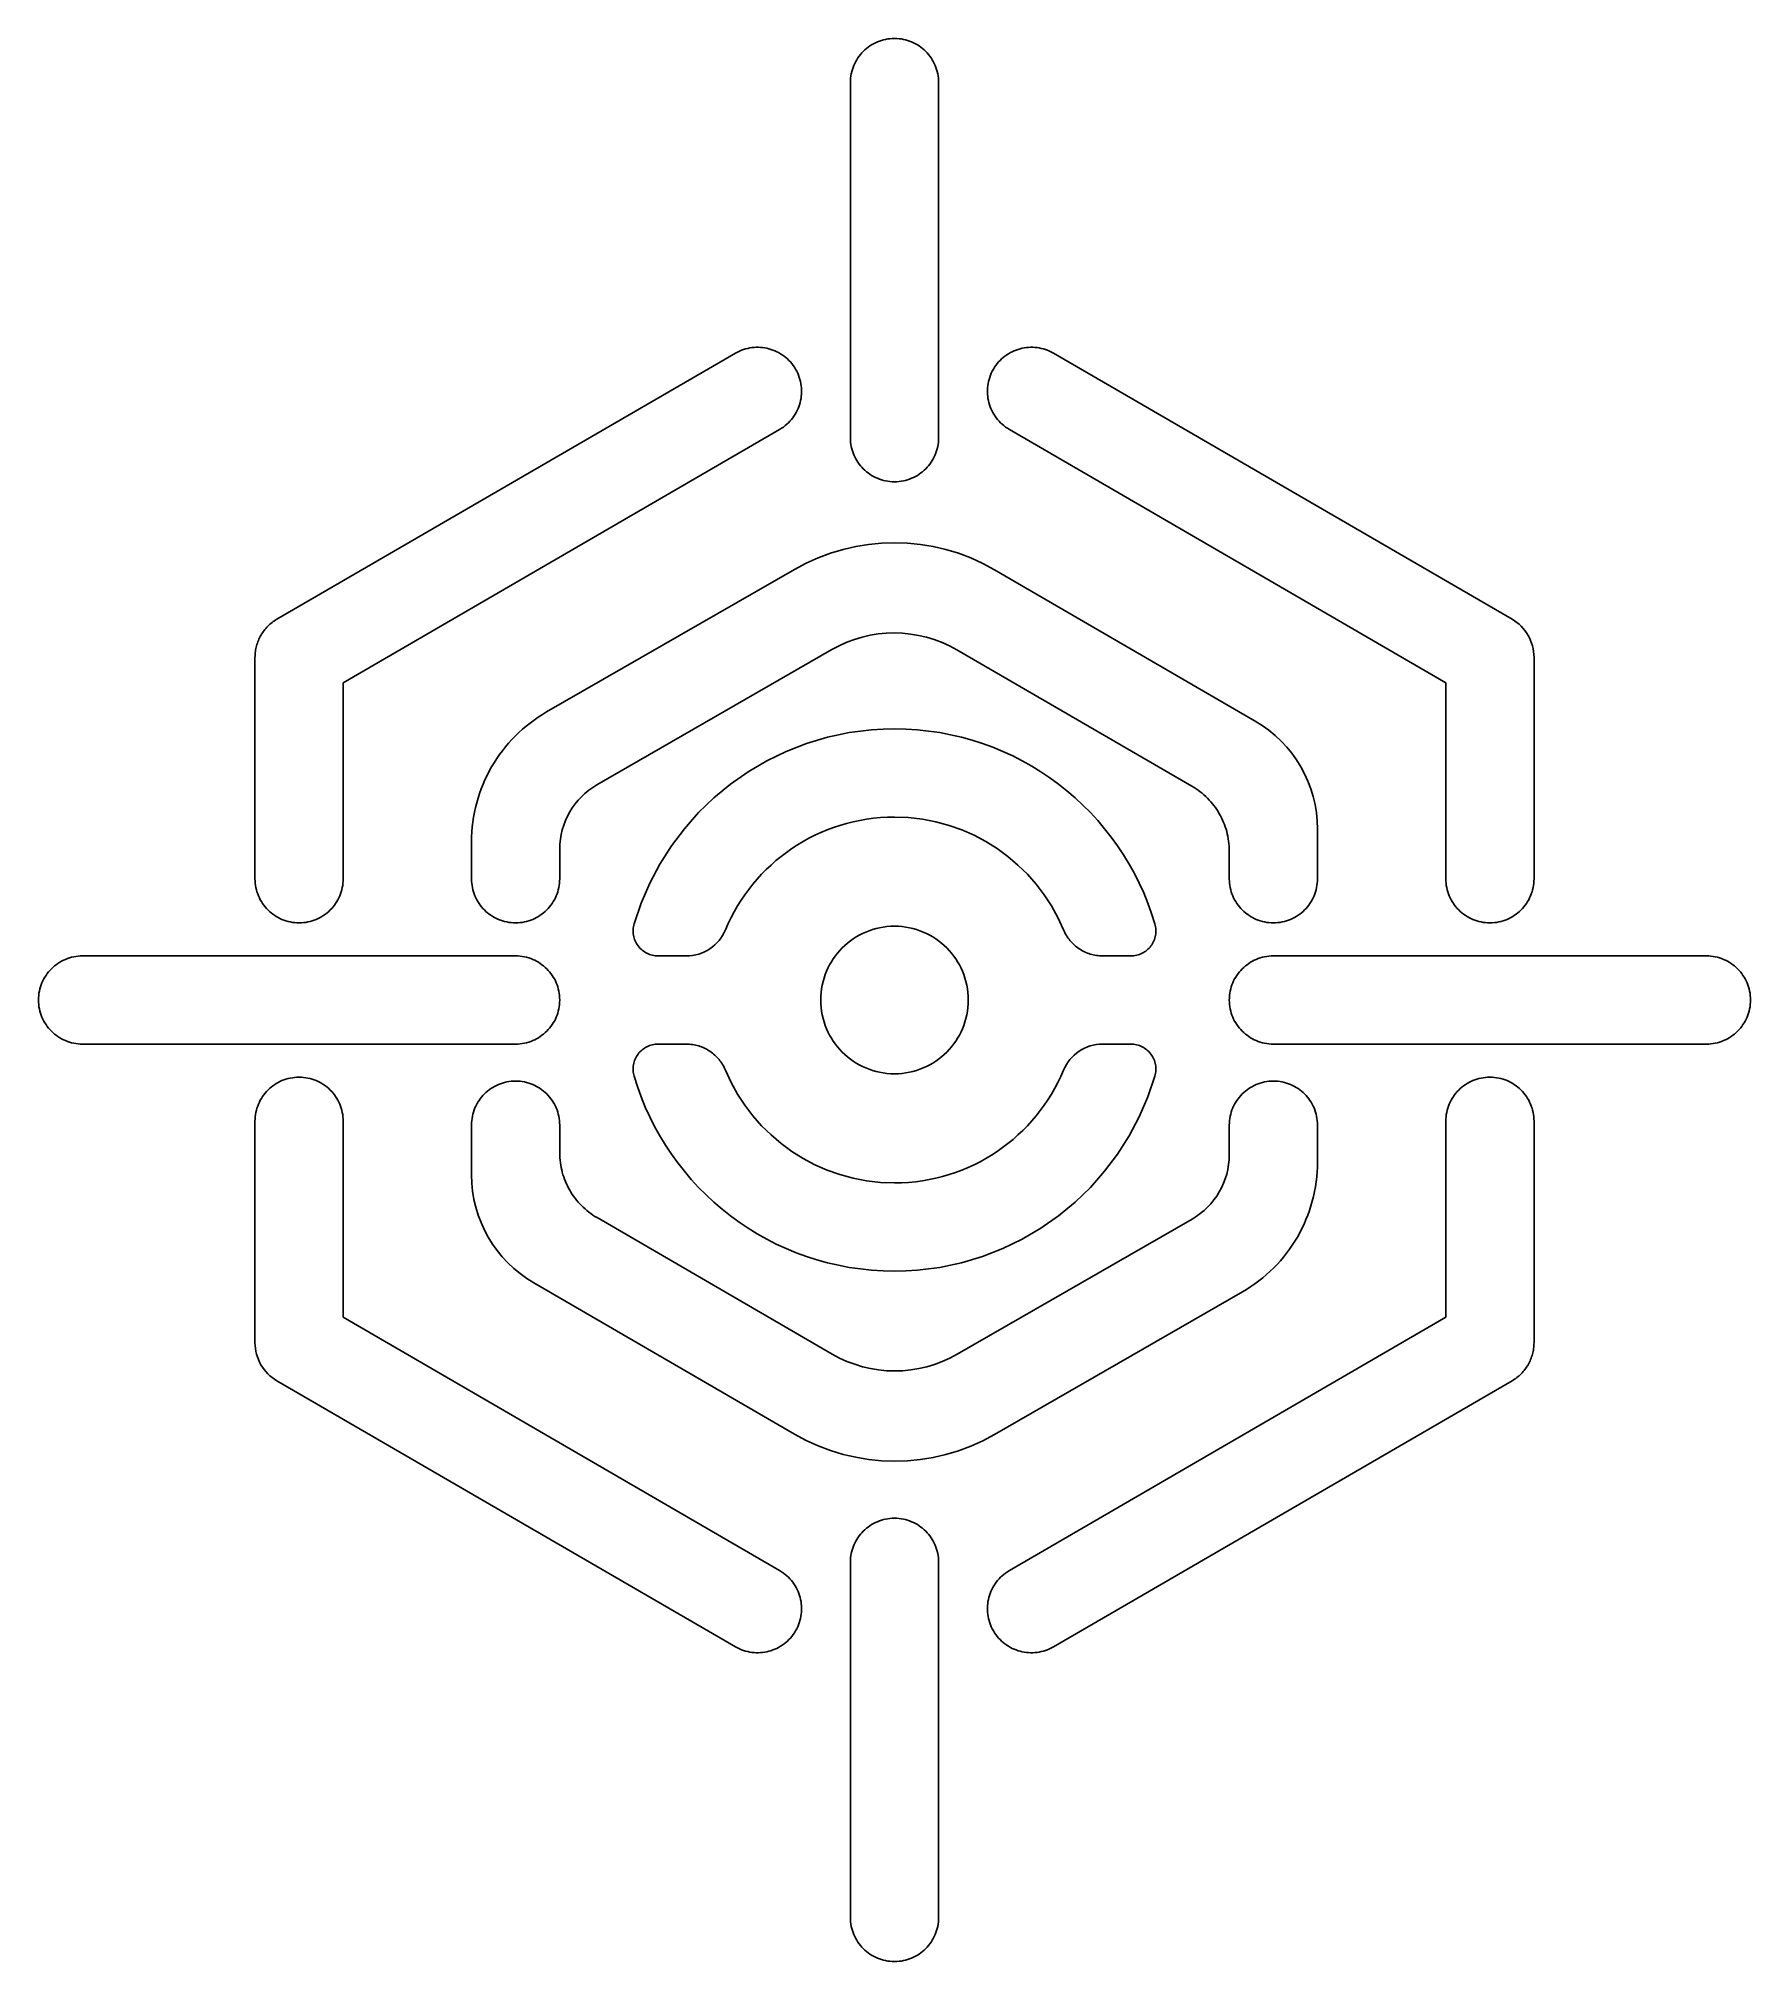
# Model space of a CAD drawing. Extents: x 94.9 to 161.2, y -127.4 to -52.8.
import ezdxf

# ---------------------------------------------------------------- set-up
doc = ezdxf.new("R2010")
doc.units = 0
doc.layers.add('BLACK', color=7, linetype='CONTINUOUS')

msp = doc.modelspace()

# ---------------------------------------------------------------- linework, layer by layer
at = {"layer": 'BLACK', "linetype": 'CONTINUOUS'}
for p, q in [((127.458579, -52.933577), (127.537953, -52.906696)), ((127.537953, -52.906696), (127.619015, -52.883654)), ((127.619015, -52.883654), (127.701657, -52.864561)), ((127.701657, -52.864561), (127.785773, -52.849523)), ((127.785773, -52.849523), (127.871253, -52.838648)), ((127.871253, -52.838648), (127.957992, -52.832044)), ((127.957992, -52.832044), (128.045881, -52.829819)), ((128.045881, -52.829819), (128.133771, -52.832044)), ((128.133771, -52.832044), (128.22051, -52.838648)), ((128.22051, -52.838648), (128.305991, -52.849523)), ((128.305991, -52.849523), (128.390107, -52.864561)), ((128.390107, -52.864561), (128.472749, -52.883654)), ((128.472749, -52.883654), (128.553811, -52.906696)), ((128.553811, -52.906696), (128.633185, -52.933577)), ((126.543658, -53.724381), (126.584808, -53.652822)), ((126.584808, -53.652822), (126.629258, -53.583487)), ((126.629258, -53.583487), (126.676901, -53.516484)), ((126.676901, -53.516484), (126.727631, -53.451921)), ((126.727631, -53.451921), (126.781339, -53.389906)), ((126.781339, -53.389906), (126.837918, -53.330547)), ((126.837918, -53.330547), (126.897261, -53.27395)), ((126.897261, -53.27395), (126.959259, -53.220225)), ((126.959259, -53.220225), (127.023806, -53.169478)), ((127.023806, -53.169478), (127.090793, -53.121817)), ((127.090793, -53.121817), (127.160114, -53.077351)), ((127.160114, -53.077351), (127.23166, -53.036186)), ((127.23166, -53.036186), (127.305325, -52.99843)), ((127.305325, -52.99843), (127.381, -52.964191)), ((127.381, -52.964191), (127.458579, -52.933577)), ((128.633185, -52.933577), (128.710764, -52.964191)), ((128.710764, -52.964191), (128.786439, -52.99843)), ((128.786439, -52.99843), (128.860104, -53.036186)), ((128.860104, -53.036186), (128.931651, -53.077351)), ((128.931651, -53.077351), (129.000971, -53.121817)), ((129.000971, -53.121817), (129.067959, -53.169478)), ((129.067959, -53.169478), (129.132506, -53.220225)), ((129.132506, -53.220225), (129.194504, -53.27395)), ((129.194504, -53.27395), (129.253847, -53.330547)), ((129.253847, -53.330547), (129.310426, -53.389906)), ((129.310426, -53.389906), (129.364134, -53.451921)), ((129.364134, -53.451921), (129.414864, -53.516484)), ((129.414864, -53.516484), (129.462508, -53.583487)), ((129.462508, -53.583487), (129.506958, -53.652822)), ((129.506958, -53.652822), (129.548107, -53.724381)), ((126.339608, -54.450759), (126.346208, -54.364024)), ((126.346208, -54.364024), (126.357077, -54.278544)), ((126.357077, -54.278544), (126.372108, -54.194427)), ((126.372108, -54.194427), (126.391193, -54.111781)), ((126.391193, -54.111781), (126.414223, -54.030713)), ((126.414223, -54.030713), (126.441093, -53.951332)), ((126.441093, -53.951332), (126.471693, -53.873744)), ((126.471693, -53.873744), (126.505918, -53.798058)), ((126.505918, -53.798058), (126.543658, -53.724381)), ((129.548107, -53.724381), (129.585847, -53.798058)), ((129.585847, -53.798058), (129.620072, -53.873744)), ((129.620072, -53.873744), (129.650673, -53.951332)), ((129.650673, -53.951332), (129.677542, -54.030713)), ((129.677542, -54.030713), (129.700573, -54.111781)), ((129.700573, -54.111781), (129.719657, -54.194427)), ((129.719657, -54.194427), (129.734688, -54.278544)), ((129.734688, -54.278544), (129.745557, -54.364024)), ((129.745557, -54.364024), (129.752158, -54.450759)), ((126.337383, -54.538642), (126.339608, -54.450759)), ((126.337383, -68.303869), (126.337383, -54.538642)), ((129.752158, -54.450759), (129.754382, -54.538642)), ((129.754382, -54.538642), (129.754382, -68.303869)), ((122.275926, -64.862462), (122.357631, -64.841695)), ((122.357631, -64.841695), (122.439804, -64.825096)), ((122.439804, -64.825096), (122.522297, -64.812625)), ((122.522297, -64.812625), (122.604962, -64.804244)), ((122.604962, -64.804244), (122.687654, -64.799912)), ((122.687654, -64.799912), (122.770224, -64.799592)), ((122.770224, -64.799592), (122.852526, -64.803244)), ((122.852526, -64.803244), (122.934412, -64.810828)), ((122.934412, -64.810828), (123.015735, -64.822307)), ((123.015735, -64.822307), (123.096348, -64.837641)), ((123.096348, -64.837641), (123.176104, -64.85679)), ((132.915661, -64.85679), (132.995417, -64.837641)), ((132.995417, -64.837641), (133.07603, -64.822307)), ((133.07603, -64.822307), (133.157353, -64.810828)), ((133.157353, -64.810828), (133.239239, -64.803244)), ((133.239239, -64.803244), (133.321541, -64.799592)), ((133.321541, -64.799592), (133.404112, -64.799912)), ((133.404112, -64.799912), (133.486803, -64.804244)), ((133.486803, -64.804244), (133.569469, -64.812625)), ((133.569469, -64.812625), (133.651962, -64.825096)), ((133.651962, -64.825096), (133.734134, -64.841695)), ((133.734134, -64.841695), (133.815839, -64.862462)), ((104.116307, -75.340357), (121.879563, -65.030172)), ((121.879563, -65.030172), (121.956723, -64.987982)), ((121.956723, -64.987982), (122.035087, -64.950156)), ((122.035087, -64.950156), (122.114507, -64.916653)), ((122.114507, -64.916653), (122.194836, -64.887435)), ((122.194836, -64.887435), (122.275926, -64.862462)), ((123.176104, -64.85679), (123.254855, -64.879716)), ((123.254855, -64.879716), (123.332455, -64.906379)), ((123.332455, -64.906379), (123.408756, -64.936742)), ((123.408756, -64.936742), (123.483611, -64.970763)), ((123.483611, -64.970763), (123.556873, -65.008406)), ((123.556873, -65.008406), (123.628395, -65.049629)), ((123.628395, -65.049629), (123.698029, -65.094395)), ((123.698029, -65.094395), (123.765629, -65.142665)), ((123.765629, -65.142665), (123.831046, -65.194398)), ((123.831046, -65.194398), (123.894135, -65.249557)), ((123.894135, -65.249557), (123.954747, -65.308102)), ((123.954747, -65.308102), (124.012736, -65.369993)), ((124.012736, -65.369993), (124.067954, -65.435193)), ((124.067954, -65.435193), (124.120255, -65.503662)), ((124.120255, -65.503662), (124.16949, -65.57536)), ((124.16949, -65.57536), (124.215513, -65.65025)), ((131.876252, -65.65025), (131.922275, -65.57536)), ((131.922275, -65.57536), (131.971511, -65.503662)), ((131.971511, -65.503662), (132.023811, -65.435193)), ((132.023811, -65.435193), (132.079029, -65.369993)), ((132.079029, -65.369993), (132.137018, -65.308102)), ((132.137018, -65.308102), (132.197631, -65.249557)), ((132.197631, -65.249557), (132.260719, -65.194398)), ((132.260719, -65.194398), (132.326137, -65.142665)), ((132.326137, -65.142665), (132.393736, -65.094395)), ((132.393736, -65.094395), (132.46337, -65.049629)), ((132.46337, -65.049629), (132.534892, -65.008406)), ((132.534892, -65.008406), (132.608154, -64.970763)), ((132.608154, -64.970763), (132.683009, -64.936742)), ((132.683009, -64.936742), (132.75931, -64.906379)), ((132.75931, -64.906379), (132.83691, -64.879716)), ((132.83691, -64.879716), (132.915661, -64.85679)), ((133.815839, -64.862462), (133.89693, -64.887435)), ((133.89693, -64.887435), (133.977258, -64.916653)), ((133.977258, -64.916653), (134.056678, -64.950156)), ((134.056678, -64.950156), (134.135042, -64.987982)), ((134.135042, -64.987982), (134.212202, -65.030172)), ((134.212202, -65.030172), (151.975459, -75.340357)), ((124.215513, -65.65025), (124.257687, -65.727366)), ((124.257687, -65.727366), (124.295498, -65.805688)), ((124.295498, -65.805688), (124.328984, -65.885069)), ((124.328984, -65.885069), (124.358186, -65.965361)), ((124.358186, -65.965361), (124.383143, -66.046418)), ((124.383143, -66.046418), (124.403893, -66.128093)), ((124.403893, -66.128093), (124.420476, -66.210237)), ((124.420476, -66.210237), (124.432932, -66.292703)), ((124.432932, -66.292703), (124.441299, -66.375346)), ((131.650327, -66.375346), (131.658718, -66.292703)), ((131.658718, -66.292703), (131.671197, -66.210237)), ((131.671197, -66.210237), (131.687802, -66.128093)), ((131.687802, -66.128093), (131.708572, -66.046418)), ((131.708572, -66.046418), (131.733545, -65.965361)), ((131.733545, -65.965361), (131.762761, -65.885069)), ((131.762761, -65.885069), (131.796259, -65.805688)), ((131.796259, -65.805688), (131.834076, -65.727366)), ((131.834076, -65.727366), (131.876252, -65.65025)), ((124.365745, -67.025129), (124.339078, -67.102724)), ((124.388676, -66.946384), (124.365745, -67.025129)), ((124.407832, -66.866637), (124.388676, -66.946384)), ((124.423174, -66.786034), (124.407832, -66.866637)), ((124.434663, -66.704724), (124.423174, -66.786034)), ((124.442259, -66.622852), (124.434663, -66.704724)), ((124.441299, -66.375346), (124.445616, -66.458016)), ((124.445923, -66.540567), (124.442259, -66.622852)), ((124.445616, -66.458016), (124.445923, -66.540567)), ((131.645652, -66.540567), (131.645984, -66.458016)), ((131.64929, -66.622852), (131.645652, -66.540567)), ((131.645984, -66.458016), (131.650327, -66.375346)), ((131.656861, -66.704724), (131.64929, -66.622852)), ((131.668326, -66.786034), (131.656861, -66.704724)), ((131.683646, -66.866637), (131.668326, -66.786034)), ((131.702781, -66.946384), (131.683646, -66.866637)), ((131.725695, -67.025129), (131.702781, -66.946384)), ((131.752347, -67.102724), (131.725695, -67.025129)), ((123.875561, -67.783045), (123.810388, -67.838274)), ((123.93743, -67.725045), (123.875561, -67.783045)), ((123.995956, -67.664424), (123.93743, -67.725045)), ((124.051098, -67.601328), (123.995956, -67.664424)), ((124.102818, -67.535904), (124.051098, -67.601328)), ((124.151077, -67.468299), (124.102818, -67.535904)), ((124.195835, -67.398662), (124.151077, -67.468299)), ((124.237054, -67.327138), (124.195835, -67.398662)), ((124.274693, -67.253876), (124.237054, -67.327138)), ((124.308714, -67.179022), (124.274693, -67.253876)), ((124.339078, -67.102724), (124.308714, -67.179022)), ((131.782699, -67.179022), (131.752347, -67.102724)), ((131.816712, -67.253876), (131.782699, -67.179022)), ((131.854347, -67.327138), (131.816712, -67.253876)), ((131.895566, -67.398662), (131.854347, -67.327138)), ((131.94033, -67.468299), (131.895566, -67.398662)), ((131.988601, -67.535904), (131.94033, -67.468299)), ((132.040338, -67.601328), (131.988601, -67.535904)), ((132.095505, -67.664424), (132.040338, -67.601328)), ((132.154061, -67.725045), (132.095505, -67.664424)), ((132.215968, -67.783045), (132.154061, -67.725045)), ((132.281188, -67.838274), (132.215968, -67.783045)), ((123.595431, -67.985875), (106.682742, -77.802207)), ((123.670283, -67.939837), (123.595431, -67.985875)), ((123.741948, -67.890588), (123.670283, -67.939837)), ((123.810388, -67.838274), (123.741948, -67.890588)), ((126.339608, -68.391745), (126.337383, -68.303869)), ((126.346208, -68.478473), (126.339608, -68.391745)), ((126.357077, -68.563947), (126.346208, -68.478473)), ((126.372108, -68.648057), (126.357077, -68.563947)), ((129.734688, -68.563947), (129.719657, -68.648057)), ((129.745557, -68.478473), (129.734688, -68.563947)), ((129.752158, -68.391745), (129.745557, -68.478473)), ((129.754382, -68.303869), (129.752158, -68.391745)), ((132.349682, -67.890588), (132.281188, -67.838274)), ((132.42141, -67.939837), (132.349682, -67.890588)), ((132.496335, -67.985875), (132.42141, -67.939837)), ((149.408204, -77.802207), (132.496335, -67.985875)), ((126.391193, -68.730698), (126.372108, -68.648057)), ((126.414223, -68.81176), (126.391193, -68.730698)), ((126.441093, -68.891137), (126.414223, -68.81176)), ((126.471693, -68.96872), (126.441093, -68.891137)), ((126.505918, -69.044402), (126.471693, -68.96872)), ((126.543658, -69.118074), (126.505918, -69.044402)), ((126.584808, -69.189631), (126.543658, -69.118074)), ((126.629258, -69.258962), (126.584808, -69.189631)), ((126.676901, -69.325962), (126.629258, -69.258962)), ((129.462508, -69.258962), (129.414864, -69.325962)), ((129.506958, -69.189631), (129.462508, -69.258962)), ((129.548107, -69.118074), (129.506958, -69.189631)), ((129.585847, -69.044402), (129.548107, -69.118074)), ((129.620072, -68.96872), (129.585847, -69.044402)), ((129.650673, -68.891137), (129.620072, -68.96872)), ((129.677542, -68.81176), (129.650673, -68.891137)), ((129.700573, -68.730698), (129.677542, -68.81176)), ((129.719657, -68.648057), (129.700573, -68.730698)), ((126.727631, -69.390522), (126.676901, -69.325962)), ((126.781339, -69.452535), (126.727631, -69.390522)), ((126.837918, -69.511892), (126.781339, -69.452535)), ((126.897261, -69.568486), (126.837918, -69.511892)), ((126.959259, -69.62221), (126.897261, -69.568486)), ((127.023806, -69.672955), (126.959259, -69.62221)), ((127.090793, -69.720614), (127.023806, -69.672955)), ((127.160114, -69.76508), (127.090793, -69.720614)), ((127.23166, -69.806244), (127.160114, -69.76508)), ((127.305325, -69.843999), (127.23166, -69.806244)), ((127.381, -69.878237), (127.305325, -69.843999)), ((127.458579, -69.90885), (127.381, -69.878237)), ((127.537953, -69.935731), (127.458579, -69.90885)), ((127.619015, -69.958772), (127.537953, -69.935731)), ((127.701657, -69.977866), (127.619015, -69.958772)), ((127.785773, -69.992903), (127.701657, -69.977866)), ((127.871253, -70.003778), (127.785773, -69.992903)), ((127.957992, -70.010382), (127.871253, -70.003778)), ((128.045881, -70.012607), (127.957992, -70.010382)), ((128.133771, -70.010382), (128.045881, -70.012607)), ((128.22051, -70.003778), (128.133771, -70.010382)), ((128.305991, -69.992903), (128.22051, -70.003778)), ((128.390107, -69.977866), (128.305991, -69.992903)), ((128.472749, -69.958772), (128.390107, -69.977866)), ((128.553811, -69.935731), (128.472749, -69.958772)), ((128.633185, -69.90885), (128.553811, -69.935731)), ((128.710764, -69.878237), (128.633185, -69.90885)), ((128.786439, -69.843999), (128.710764, -69.878237)), ((128.860104, -69.806244), (128.786439, -69.843999)), ((128.931651, -69.76508), (128.860104, -69.806244)), ((129.000971, -69.720614), (128.931651, -69.76508)), ((129.067959, -69.672955), (129.000971, -69.720614)), ((129.132506, -69.62221), (129.067959, -69.672955)), ((129.194504, -69.568486), (129.132506, -69.62221)), ((129.253847, -69.511892), (129.194504, -69.568486)), ((129.310426, -69.452535), (129.253847, -69.511892)), ((129.364134, -69.390522), (129.310426, -69.452535)), ((129.414864, -69.325962), (129.364134, -69.390522)), ((124.622986, -73.166275), (125.091076, -72.955752)), ((125.091076, -72.955752), (125.568927, -72.777767)), ((125.568927, -72.777767), (126.054903, -72.632317)), ((126.054903, -72.632317), (126.547366, -72.519397)), ((126.547366, -72.519397), (127.044681, -72.439005)), ((127.044681, -72.439005), (127.545211, -72.391139)), ((127.545211, -72.391139), (128.04732, -72.375794)), ((128.04732, -72.375794), (128.549371, -72.392968)), ((128.549371, -72.392968), (129.049728, -72.442657)), ((129.049728, -72.442657), (129.546754, -72.524859)), ((129.546754, -72.524859), (130.038813, -72.63957)), ((130.038813, -72.63957), (130.524269, -72.786787)), ((130.524269, -72.786787), (131.001485, -72.966508)), ((131.001485, -72.966508), (131.468825, -73.178728)), ((114.567393, -78.935326), (124.166293, -73.409338)), ((124.166293, -73.409338), (124.622986, -73.166275)), ((131.468825, -73.178728), (131.924651, -73.423445)), ((131.924651, -73.423445), (142.023045, -79.286377)), ((103.441629, -76.062976), (103.466817, -76.013853)), ((103.466817, -76.013853), (103.49357, -75.965579)), ((103.49357, -75.965579), (103.521866, -75.918194)), ((103.521866, -75.918194), (103.551682, -75.871736)), ((103.551682, -75.871736), (103.582996, -75.826244)), ((103.582996, -75.826244), (103.615786, -75.781756)), ((103.615786, -75.781756), (103.65003, -75.738313)), ((103.65003, -75.738313), (103.685706, -75.695951)), ((103.685706, -75.695951), (103.722791, -75.65471)), ((103.722791, -75.65471), (103.761263, -75.614628)), ((103.761263, -75.614628), (103.8011, -75.575745)), ((103.8011, -75.575745), (103.842279, -75.538098)), ((103.842279, -75.538098), (103.884779, -75.501727)), ((103.884779, -75.501727), (103.928577, -75.46667)), ((103.928577, -75.46667), (103.973651, -75.432966)), ((103.973651, -75.432966), (104.019979, -75.400653)), ((104.019979, -75.400653), (104.067538, -75.369771)), ((104.067538, -75.369771), (104.116307, -75.340357)), ((127.103358, -75.962385), (126.795642, -76.03296)), ((127.414114, -75.91214), (127.103358, -75.962385)), ((127.726885, -75.882221), (127.414114, -75.91214)), ((128.040651, -75.872628), (127.726885, -75.882221)), ((128.354388, -75.883358), (128.040651, -75.872628)), ((128.667073, -75.91441), (128.354388, -75.883358)), ((128.977685, -75.96578), (128.667073, -75.91441)), ((129.285201, -76.037469), (128.977685, -75.96578)), ((151.975459, -75.340357), (152.071787, -75.400653)), ((152.071787, -75.400653), (152.163189, -75.46667)), ((152.163189, -75.46667), (152.249488, -75.538098)), ((152.249488, -75.538098), (152.330506, -75.614628)), ((152.330506, -75.614628), (152.406064, -75.695951)), ((152.406064, -75.695951), (152.475985, -75.781756)), ((152.475985, -75.781756), (152.540092, -75.871736)), ((152.540092, -75.871736), (152.598205, -75.965579)), ((152.598205, -75.965579), (152.650148, -76.062976)), ((103.26576, -76.818287), (103.266706, -76.761327)), ((103.266706, -76.761327), (103.269527, -76.704674)), ((103.269527, -76.704674), (103.274203, -76.648369)), ((103.274203, -76.648369), (103.28071, -76.592449)), ((103.28071, -76.592449), (103.289026, -76.536954)), ((103.289026, -76.536954), (103.29913, -76.481922)), ((103.29913, -76.481922), (103.310998, -76.427391)), ((103.310998, -76.427391), (103.324609, -76.373401)), ((103.324609, -76.373401), (103.339941, -76.31999)), ((103.339941, -76.31999), (103.356971, -76.267197)), ((103.356971, -76.267197), (103.375677, -76.21506)), ((103.375677, -76.21506), (103.396037, -76.163619)), ((103.396037, -76.163619), (103.418029, -76.112911)), ((103.418029, -76.112911), (103.441629, -76.062976)), ((125.615615, -76.518585), (116.515389, -81.7575)), ((125.900951, -76.366676), (125.615615, -76.518585)), ((126.193416, -76.235103), (125.900951, -76.366676)), ((126.491987, -76.123865), (126.193416, -76.235103)), ((126.795642, -76.03296), (126.491987, -76.123865)), ((129.588599, -76.129473), (129.285201, -76.037469)), ((129.886855, -76.241791), (129.588599, -76.129473)), ((130.178947, -76.37442), (129.886855, -76.241791)), ((130.463854, -76.52736), (130.178947, -76.37442)), ((139.571452, -81.815077), (130.463854, -76.52736)), ((152.650148, -76.062976), (152.695742, -76.163619)), ((152.695742, -76.163619), (152.734809, -76.267197)), ((152.734809, -76.267197), (152.767173, -76.373401)), ((152.767173, -76.373401), (152.792654, -76.481922)), ((152.792654, -76.481922), (152.811075, -76.592449)), ((152.811075, -76.592449), (152.822258, -76.704674)), ((152.822258, -76.704674), (152.826025, -76.818287)), ((103.26576, -85.401195), (103.26576, -76.818287)), ((152.826025, -76.818287), (152.826025, -85.401195)), ((106.682742, -77.802207), (106.682742, -85.401195)), ((149.408204, -85.401195), (149.408204, -77.802207)), ((114.400494, -79.035141), (114.567393, -78.935326)), ((113.352089, -79.867645), (113.488479, -79.73531)), ((113.488479, -79.73531), (113.629458, -79.607222)), ((113.629458, -79.607222), (113.774949, -79.483514)), ((113.774949, -79.483514), (113.924874, -79.364319)), ((113.924874, -79.364319), (114.079158, -79.24977)), ((114.079158, -79.24977), (114.237724, -79.14)), ((114.237724, -79.14), (114.400494, -79.035141)), ((125.869698, -79.818269), (126.294056, -79.737881)), ((126.294056, -79.737881), (126.724223, -79.674715)), ((126.724223, -79.674715), (127.159829, -79.629138)), ((127.159829, -79.629138), (127.600506, -79.601521)), ((127.600506, -79.601521), (128.045881, -79.592233)), ((128.045881, -79.592233), (128.491258, -79.601521)), ((128.491258, -79.601521), (128.931934, -79.629138)), ((128.931934, -79.629138), (129.367541, -79.674714)), ((129.367541, -79.674714), (129.79771, -79.737881)), ((129.79771, -79.737881), (130.222069, -79.818268)), ((142.023045, -79.286377), (142.296285, -79.457414)), ((142.296285, -79.457414), (142.555562, -79.644677)), ((142.555562, -79.644677), (142.800371, -79.847288)), ((112.741653, -80.588384), (112.853949, -80.436804)), ((112.853949, -80.436804), (112.971217, -80.288807)), ((112.971217, -80.288807), (113.093381, -80.144526)), ((113.093381, -80.144526), (113.220364, -80.004095)), ((113.220364, -80.004095), (113.352089, -79.867645)), ((123.092908, -80.83211), (123.847987, -80.465578)), ((123.847987, -80.465578), (124.635177, -80.159058)), ((124.635177, -80.159058), (125.451519, -79.915507)), ((125.451519, -79.915507), (125.869698, -79.818269)), ((130.222069, -79.818268), (130.640251, -79.915505)), ((130.640251, -79.915505), (131.051885, -80.029224)), ((131.051885, -80.029224), (131.456601, -80.159054)), ((131.456601, -80.159054), (131.85403, -80.304626)), ((131.85403, -80.304626), (132.243803, -80.46557)), ((132.243803, -80.46557), (132.62555, -80.641517)), ((142.800371, -79.847288), (143.030206, -80.064368)), ((143.030206, -80.064368), (143.24456, -80.29504)), ((143.24456, -80.29504), (143.442928, -80.538427)), ((112.257442, -81.395388), (112.343726, -81.227883)), ((112.343726, -81.227883), (112.435365, -81.063297)), ((112.435365, -81.063297), (112.532284, -80.901763)), ((112.532284, -80.901763), (112.634405, -80.743415)), ((112.634405, -80.743415), (112.741653, -80.588384)), ((122.372897, -81.255698), (123.092908, -80.83211)), ((132.62555, -80.641517), (132.998901, -80.832097)), ((132.998901, -80.832097), (133.363487, -81.03694)), ((133.363487, -81.03694), (133.718937, -81.255678)), ((143.442928, -80.538427), (143.624805, -80.79365)), ((143.624805, -80.79365), (143.789684, -81.059832)), ((143.789684, -81.059832), (143.93706, -81.336094)), ((111.967403, -82.091948), (112.031495, -81.914093)), ((112.031495, -81.914093), (112.10125, -81.738626)), ((112.10125, -81.738626), (112.176591, -81.56568)), ((112.176591, -81.56568), (112.257442, -81.395388)), ((116.197187, -81.969977), (116.050873, -82.090284)), ((116.352127, -81.858874), (116.197187, -81.969977)), ((116.515389, -81.7575), (116.352127, -81.858874)), ((121.049914, -82.262215), (121.690913, -81.733385)), ((121.690913, -81.733385), (122.372897, -81.255698)), ((133.718937, -81.255678), (134.064883, -81.487939)), ((134.064883, -81.487939), (134.400955, -81.733354)), ((134.400955, -81.733354), (134.726784, -81.991555)), ((134.726784, -81.991555), (135.041998, -82.262171)), ((139.654479, -81.865106), (139.571452, -81.815077)), ((139.735446, -81.917633), (139.654479, -81.865106)), ((139.814313, -81.972591), (139.735446, -81.917633)), ((139.891045, -82.029914), (139.814313, -81.972591)), ((143.93706, -81.336094), (144.066426, -81.62156)), ((144.066426, -81.62156), (144.177278, -81.91535)), ((144.177278, -81.91535), (144.269109, -82.216589)), ((111.7692, -82.824595), (111.809872, -82.638515)), ((111.809872, -82.638515), (111.856515, -82.454292)), ((111.856515, -82.454292), (111.90905, -82.272058)), ((111.90905, -82.272058), (111.967403, -82.091948)), ((115.557986, -82.65303), (115.459382, -82.811466)), ((115.666742, -82.501168), (115.557986, -82.65303)), ((115.785346, -82.356405), (115.666742, -82.501168)), ((115.913491, -82.219269), (115.785346, -82.356405)), ((116.050873, -82.090284), (115.913491, -82.219269)), ((120.452858, -82.839231), (121.049914, -82.262215)), ((135.041998, -82.262171), (135.34623, -82.544833)), ((135.34623, -82.544833), (135.639109, -82.839171)), ((139.965602, -82.089538), (139.891045, -82.029914)), ((140.037947, -82.151396), (139.965602, -82.089538)), ((140.108043, -82.215423), (140.037947, -82.151396)), ((140.175852, -82.281552), (140.108043, -82.215423)), ((140.241336, -82.349718), (140.175852, -82.281552)), ((140.304458, -82.419856), (140.241336, -82.349718)), ((140.365179, -82.491899), (140.304458, -82.419856)), ((140.423462, -82.565782), (140.365179, -82.491899)), ((140.47927, -82.641438), (140.423462, -82.565782)), ((140.532564, -82.718803), (140.47927, -82.641438)), ((140.583308, -82.797811), (140.532564, -82.718803)), ((144.269109, -82.216589), (144.341414, -82.524397)), ((144.341414, -82.524397), (144.393686, -82.837896)), ((111.667745, -83.584831), (111.68377, -83.39265)), ((111.68377, -83.39265), (111.706072, -83.201795)), ((111.706072, -83.201795), (111.734574, -83.012399)), ((111.734574, -83.012399), (111.7692, -82.824595)), ((115.227536, -83.320958), (115.172593, -83.500429)), ((115.293852, -83.145956), (115.227536, -83.320958)), ((115.371235, -82.97595), (115.293852, -83.145956)), ((115.459382, -82.811466), (115.371235, -82.97595)), ((119.402405, -84.125994), (119.902702, -83.461476)), ((119.902702, -83.461476), (120.452858, -82.839231)), ((125.679921, -83.414686), (125.43536, -83.506474)), ((125.928656, -83.331749), (125.679921, -83.414686)), ((126.181373, -83.257853), (125.928656, -83.331749)), ((126.437883, -83.193189), (126.181373, -83.257853)), ((126.697993, -83.137948), (126.437883, -83.193189)), ((126.961514, -83.092323), (126.697993, -83.137948)), ((127.228254, -83.056504), (126.961514, -83.092323)), ((127.498023, -83.030682), (127.228254, -83.056504)), ((127.770629, -83.015048), (127.498023, -83.030682)), ((128.045881, -83.009794), (127.770629, -83.015048)), ((128.593605, -83.030682), (128.045881, -83.009794)), ((129.130014, -83.092323), (128.593605, -83.030682)), ((129.653577, -83.193189), (129.130014, -83.092323)), ((130.162762, -83.331749), (129.653577, -83.193189)), ((130.656041, -83.506474), (130.162762, -83.331749)), ((135.639109, -82.839171), (135.920267, -83.144815)), ((135.920267, -83.144815), (136.189332, -83.461396)), ((136.189332, -83.461396), (136.445936, -83.788544)), ((140.631462, -82.878395), (140.583308, -82.797811)), ((140.676991, -82.96049), (140.631462, -82.878395)), ((140.719855, -83.044031), (140.676991, -82.96049)), ((140.760017, -83.128951), (140.719855, -83.044031)), ((140.79744, -83.215185), (140.760017, -83.128951)), ((140.832086, -83.302666), (140.79744, -83.215185)), ((140.863916, -83.39133), (140.832086, -83.302666)), ((140.892894, -83.481111), (140.863916, -83.39133)), ((140.918982, -83.571942), (140.892894, -83.481111)), ((144.393686, -82.837896), (144.42542, -83.15621)), ((144.42542, -83.15621), (144.436111, -83.47846)), ((144.436111, -83.47846), (144.436111, -85.401195)), ((111.654833, -83.972639), (111.658073, -83.778205)), ((111.654833, -85.401195), (111.654833, -83.972639)), ((111.658073, -83.778205), (111.667745, -83.584831)), ((115.079055, -84.060402), (115.072656, -84.252493)), ((115.098047, -83.870677), (115.079055, -84.060402)), ((115.129328, -83.683844), (115.098047, -83.870677)), ((115.172593, -83.500429), (115.129328, -83.683844)), ((118.954924, -84.829828), (119.402405, -84.125994)), ((124.281842, -84.091464), (124.066332, -84.232334)), ((124.502671, -83.958296), (124.281842, -84.091464)), ((124.728628, -83.833022), (124.502671, -83.958296)), ((124.959523, -83.715833), (124.728628, -83.833022)), ((125.195163, -83.606919), (124.959523, -83.715833)), ((125.43536, -83.506474), (125.195163, -83.606919)), ((131.131881, -83.715833), (130.656041, -83.506474)), ((131.588753, -83.958296), (131.131881, -83.715833)), ((132.025125, -84.232334), (131.588753, -83.958296)), ((136.445936, -83.788544), (136.689709, -84.12589)), ((136.689709, -84.12589), (136.920281, -84.473064)), ((140.942142, -83.663758), (140.918982, -83.571942)), ((140.962336, -83.756493), (140.942142, -83.663758)), ((140.979527, -83.850082), (140.962336, -83.756493)), ((140.993677, -83.944458), (140.979527, -83.850082)), ((141.004748, -84.039557), (140.993677, -83.944458)), ((141.012703, -84.135311), (141.004748, -84.039557)), ((141.017503, -84.231657), (141.012703, -84.135311)), ((141.019111, -84.328527), (141.017503, -84.231657)), ((115.072656, -84.252493), (115.072656, -85.401195)), ((118.563219, -85.570022), (118.954924, -84.829828)), ((123.261301, -84.869015), (123.07525, -85.045528)), ((123.453626, -84.699247), (123.261301, -84.869015)), ((123.652033, -84.536417), (123.453626, -84.699247)), ((123.856332, -84.380716), (123.652033, -84.536417)), ((124.066332, -84.232334), (123.856332, -84.380716)), ((132.439467, -84.536417), (132.025125, -84.232334)), ((132.830248, -84.869015), (132.439467, -84.536417)), ((133.195937, -85.228597), (132.830248, -84.869015)), ((136.920281, -84.473064), (137.137283, -84.829696)), ((137.137283, -84.829696), (137.340346, -85.195417)), ((141.019111, -85.401195), (141.019111, -84.328527)), ((103.267984, -85.489078), (103.26576, -85.401195)), ((103.274585, -85.575813), (103.267984, -85.489078)), ((103.285454, -85.661293), (103.274585, -85.575813)), ((103.300484, -85.745409), (103.285454, -85.661293)), ((106.663048, -85.661293), (106.648018, -85.745409)), ((106.673918, -85.575813), (106.663048, -85.661293)), ((106.680518, -85.489078), (106.673918, -85.575813)), ((106.682742, -85.401195), (106.680518, -85.489078)), ((111.657059, -85.489078), (111.654833, -85.401195)), ((111.663666, -85.575813), (111.657059, -85.489078)), ((111.674547, -85.661293), (111.663666, -85.575813)), ((111.689592, -85.745409), (111.674547, -85.661293)), ((115.052962, -85.661293), (115.037932, -85.745409)), ((115.063832, -85.575813), (115.052962, -85.661293)), ((115.070432, -85.489078), (115.063832, -85.575813)), ((115.072656, -85.401195), (115.070432, -85.489078)), ((118.230246, -86.343619), (118.563219, -85.570022)), ((122.556646, -85.613634), (122.397598, -85.815219)), ((122.722732, -85.418029), (122.556646, -85.613634)), ((122.895663, -85.228597), (122.722732, -85.418029)), ((123.07525, -85.045528), (122.895663, -85.228597)), ((133.535004, -85.613634), (133.195937, -85.228597)), ((133.845917, -86.022595), (133.535004, -85.613634)), ((137.340346, -85.195417), (137.529099, -85.569857)), ((137.529099, -85.569857), (137.703173, -85.952647)), ((141.021335, -85.489078), (141.019111, -85.401195)), ((141.027936, -85.575813), (141.021335, -85.489078)), ((141.038805, -85.661293), (141.027936, -85.575813)), ((141.053836, -85.745409), (141.038805, -85.661293)), ((144.416417, -85.661293), (144.401386, -85.745409)), ((144.427286, -85.575813), (144.416417, -85.661293)), ((144.433887, -85.489078), (144.427286, -85.575813)), ((144.436111, -85.401195), (144.433887, -85.489078)), ((149.41043, -85.489078), (149.408204, -85.401195)), ((149.417037, -85.575813), (149.41043, -85.489078)), ((149.427918, -85.661293), (149.417037, -85.575813)), ((149.442964, -85.745409), (149.427918, -85.661293)), ((152.806331, -85.661293), (152.791301, -85.745409)), ((152.817201, -85.575813), (152.806331, -85.661293)), ((152.823801, -85.489078), (152.817201, -85.575813)), ((152.826025, -85.401195), (152.823801, -85.489078)), ((103.319568, -85.828055), (103.300484, -85.745409)), ((103.342598, -85.909123), (103.319568, -85.828055)), ((103.369467, -85.988504), (103.342598, -85.909123)), ((103.400067, -86.066091), (103.369467, -85.988504)), ((103.434291, -86.141777), (103.400067, -86.066091)), ((103.472031, -86.215454), (103.434291, -86.141777)), ((103.513179, -86.287013), (103.472031, -86.215454)), ((103.557629, -86.356348), (103.513179, -86.287013)), ((103.605272, -86.423351), (103.557629, -86.356348)), ((103.656, -86.487914), (103.605272, -86.423351)), ((106.343224, -86.423351), (106.292494, -86.487914)), ((106.390868, -86.356348), (106.343224, -86.423351)), ((106.435318, -86.287013), (106.390868, -86.356348)), ((106.476467, -86.215454), (106.435318, -86.287013)), ((106.514208, -86.141777), (106.476467, -86.215454)), ((106.548432, -86.066091), (106.514208, -86.141777)), ((106.579033, -85.988504), (106.548432, -86.066091)), ((106.605902, -85.909123), (106.579033, -85.988504)), ((106.628933, -85.828055), (106.605902, -85.909123)), ((106.648018, -85.745409), (106.628933, -85.828055)), ((111.708696, -85.828055), (111.689592, -85.745409)), ((111.731748, -85.909123), (111.708696, -85.828055)), ((111.758643, -85.988504), (111.731748, -85.909123)), ((111.789271, -86.066091), (111.758643, -85.988504)), ((111.823526, -86.141777), (111.789271, -86.066091)), ((111.861298, -86.215454), (111.823526, -86.141777)), ((111.902482, -86.287013), (111.861298, -86.215454)), ((111.946967, -86.356348), (111.902482, -86.287013)), ((111.994648, -86.423351), (111.946967, -86.356348)), ((112.045415, -86.487914), (111.994648, -86.423351)), ((114.733138, -86.423351), (114.682408, -86.487914)), ((114.780782, -86.356348), (114.733138, -86.423351)), ((114.825232, -86.287013), (114.780782, -86.356348)), ((114.866381, -86.215454), (114.825232, -86.287013)), ((114.904122, -86.141777), (114.866381, -86.215454)), ((114.938346, -86.066091), (114.904122, -86.141777)), ((114.968947, -85.988504), (114.938346, -86.066091)), ((114.995816, -85.909123), (114.968947, -85.988504)), ((115.018847, -85.828055), (114.995816, -85.909123)), ((115.037932, -85.745409), (115.018847, -85.828055)), ((117.958964, -87.147662), (118.230246, -86.343619)), ((121.964585, -86.453951), (121.835593, -86.67755)), ((122.101376, -86.23557), (121.964585, -86.453951)), ((122.245778, -86.022595), (122.101376, -86.23557)), ((122.397598, -85.815219), (122.245778, -86.022595)), ((134.127147, -86.453951), (133.845917, -86.022595)), ((134.377163, -86.906173), (134.127147, -86.453951)), ((137.703173, -85.952647), (137.862198, -86.343416)), ((137.862198, -86.343416), (138.005805, -86.741796)), ((141.07292, -85.828055), (141.053836, -85.745409)), ((141.095951, -85.909123), (141.07292, -85.828055)), ((141.122821, -85.988504), (141.095951, -85.909123)), ((141.153421, -86.066091), (141.122821, -85.988504)), ((141.187646, -86.141777), (141.153421, -86.066091)), ((141.225386, -86.215454), (141.187646, -86.141777)), ((141.266535, -86.287013), (141.225386, -86.215454)), ((141.310986, -86.356348), (141.266535, -86.287013)), ((141.358629, -86.423351), (141.310986, -86.356348)), ((141.409359, -86.487914), (141.358629, -86.423351)), ((144.096593, -86.423351), (144.045863, -86.487914)), ((144.144237, -86.356348), (144.096593, -86.423351)), ((144.188687, -86.287013), (144.144237, -86.356348)), ((144.229836, -86.215454), (144.188687, -86.287013)), ((144.267576, -86.141777), (144.229836, -86.215454)), ((144.301801, -86.066091), (144.267576, -86.141777)), ((144.332402, -85.988504), (144.301801, -86.066091)), ((144.359271, -85.909123), (144.332402, -85.988504)), ((144.382302, -85.828055), (144.359271, -85.909123)), ((144.401386, -85.745409), (144.382302, -85.828055)), ((149.462067, -85.828055), (149.442964, -85.745409)), ((149.485119, -85.909123), (149.462067, -85.828055)), ((149.512014, -85.988504), (149.485119, -85.909123)), ((149.542642, -86.066091), (149.512014, -85.988504)), ((149.576896, -86.141777), (149.542642, -86.066091)), ((149.614669, -86.215454), (149.576896, -86.141777)), ((149.655852, -86.287013), (149.614669, -86.215454)), ((149.700338, -86.356348), (149.655852, -86.287013)), ((149.748018, -86.423351), (149.700338, -86.356348)), ((149.798785, -86.487914), (149.748018, -86.423351)), ((152.486507, -86.423351), (152.435777, -86.487914)), ((152.534151, -86.356348), (152.486507, -86.423351)), ((152.578601, -86.287013), (152.534151, -86.356348)), ((152.61975, -86.215454), (152.578601, -86.287013)), ((152.657491, -86.141777), (152.61975, -86.215454)), ((152.691715, -86.066091), (152.657491, -86.141777)), ((152.722316, -85.988504), (152.691715, -86.066091)), ((152.749185, -85.909123), (152.722316, -85.988504)), ((152.772216, -85.828055), (152.749185, -85.909123)), ((152.791301, -85.745409), (152.772216, -85.828055)), ((103.709708, -86.549928), (103.656, -86.487914)), ((103.766286, -86.609288), (103.709708, -86.549928)), ((103.825628, -86.665884), (103.766286, -86.609288)), ((103.887625, -86.719609), (103.825628, -86.665884)), ((103.952171, -86.770356), (103.887625, -86.719609)), ((104.019158, -86.818017), (103.952171, -86.770356)), ((104.088478, -86.862483), (104.019158, -86.818017)), ((104.160023, -86.903648), (104.088478, -86.862483)), ((104.233687, -86.941404), (104.160023, -86.903648)), ((104.309362, -86.975643), (104.233687, -86.941404)), ((104.38694, -87.006257), (104.309362, -86.975643)), ((104.466314, -87.033138), (104.38694, -87.006257)), ((104.547375, -87.056179), (104.466314, -87.033138)), ((104.630017, -87.075273), (104.547375, -87.056179)), ((104.714133, -87.090311), (104.630017, -87.075273)), ((104.799614, -87.101186), (104.714133, -87.090311)), ((104.886352, -87.107789), (104.799614, -87.101186)), ((104.974242, -87.110015), (104.886352, -87.107789)), ((105.062131, -87.107789), (104.974242, -87.110015)), ((105.14887, -87.101186), (105.062131, -87.107789)), ((105.234351, -87.090311), (105.14887, -87.101186)), ((105.318467, -87.075273), (105.234351, -87.090311)), ((105.401109, -87.056179), (105.318467, -87.075273)), ((105.482172, -87.033138), (105.401109, -87.056179)), ((105.561546, -87.006257), (105.482172, -87.033138)), ((105.639124, -86.975643), (105.561546, -87.006257)), ((105.7148, -86.941404), (105.639124, -86.975643)), ((105.788464, -86.903648), (105.7148, -86.941404)), ((105.860011, -86.862483), (105.788464, -86.903648)), ((105.929332, -86.818017), (105.860011, -86.862483)), ((105.996319, -86.770356), (105.929332, -86.818017)), ((106.060866, -86.719609), (105.996319, -86.770356)), ((106.122864, -86.665884), (106.060866, -86.719609)), ((106.182207, -86.609288), (106.122864, -86.665884)), ((106.238786, -86.549928), (106.182207, -86.609288)), ((106.292494, -86.487914), (106.238786, -86.549928)), ((112.099162, -86.549928), (112.045415, -86.487914)), ((112.155779, -86.609288), (112.099162, -86.549928)), ((112.21516, -86.665884), (112.155779, -86.609288)), ((112.277197, -86.719609), (112.21516, -86.665884)), ((112.341781, -86.770356), (112.277197, -86.719609)), ((112.408806, -86.818017), (112.341781, -86.770356)), ((112.478162, -86.862483), (112.408806, -86.818017)), ((112.549742, -86.903648), (112.478162, -86.862483)), ((112.623439, -86.941404), (112.549742, -86.903648)), ((112.699145, -86.975643), (112.623439, -86.941404)), ((112.776751, -87.006257), (112.699145, -86.975643)), ((112.85615, -87.033138), (112.776751, -87.006257)), ((112.937234, -87.056179), (112.85615, -87.033138)), ((113.019895, -87.075273), (112.937234, -87.056179)), ((113.104026, -87.090311), (113.019895, -87.075273)), ((113.189518, -87.101186), (113.104026, -87.090311)), ((113.276264, -87.107789), (113.189518, -87.101186)), ((113.364156, -87.110015), (113.276264, -87.107789)), ((113.452045, -87.107789), (113.364156, -87.110015)), ((113.538784, -87.101186), (113.452045, -87.107789)), ((113.624265, -87.090311), (113.538784, -87.101186)), ((113.708381, -87.075273), (113.624265, -87.090311)), ((113.791024, -87.056179), (113.708381, -87.075273)), ((113.872086, -87.033138), (113.791024, -87.056179)), ((113.95146, -87.006257), (113.872086, -87.033138)), ((114.029038, -86.975643), (113.95146, -87.006257)), ((114.104714, -86.941404), (114.029038, -86.975643)), ((114.178379, -86.903648), (114.104714, -86.941404)), ((114.249925, -86.862483), (114.178379, -86.903648)), ((114.319246, -86.818017), (114.249925, -86.862483)), ((114.386233, -86.770356), (114.319246, -86.818017)), ((114.45078, -86.719609), (114.386233, -86.770356)), ((114.512779, -86.665884), (114.45078, -86.719609)), ((114.572121, -86.609288), (114.512779, -86.665884)), ((114.6287, -86.549928), (114.572121, -86.609288)), ((114.682408, -86.487914), (114.6287, -86.549928)), ((117.933019, -87.258403), (117.94433, -87.202822)), ((117.94433, -87.202822), (117.958964, -87.147662)), ((121.601776, -87.139629), (121.497332, -87.377729)), ((121.714594, -86.906173), (121.601776, -87.139629)), ((121.835593, -86.67755), (121.714594, -86.906173)), ((134.594433, -87.377729), (134.377163, -86.906173)), ((138.005805, -86.741796), (138.133625, -87.147416)), ((138.133625, -87.147416), (138.148258, -87.202622)), ((138.148258, -87.202622), (138.15957, -87.258249)), ((141.463067, -86.549928), (141.409359, -86.487914)), ((141.519646, -86.609288), (141.463067, -86.549928)), ((141.578989, -86.665884), (141.519646, -86.609288)), ((141.640987, -86.719609), (141.578989, -86.665884)), ((141.705534, -86.770356), (141.640987, -86.719609)), ((141.772522, -86.818017), (141.705534, -86.770356)), ((141.841842, -86.862483), (141.772522, -86.818017)), ((141.913389, -86.903648), (141.841842, -86.862483)), ((141.987053, -86.941404), (141.913389, -86.903648)), ((142.062729, -86.975643), (141.987053, -86.941404)), ((142.140307, -87.006257), (142.062729, -86.975643)), ((142.219681, -87.033138), (142.140307, -87.006257)), ((142.300743, -87.056179), (142.219681, -87.033138)), ((142.383386, -87.075273), (142.300743, -87.056179)), ((142.467501, -87.090311), (142.383386, -87.075273)), ((142.552982, -87.101186), (142.467501, -87.090311)), ((142.639721, -87.107789), (142.552982, -87.101186)), ((142.727611, -87.110015), (142.639721, -87.107789)), ((142.8155, -87.107789), (142.727611, -87.110015)), ((142.902239, -87.101186), (142.8155, -87.107789)), ((142.98772, -87.090311), (142.902239, -87.101186)), ((143.071836, -87.075273), (142.98772, -87.090311)), ((143.154478, -87.056179), (143.071836, -87.075273)), ((143.23554, -87.033138), (143.154478, -87.056179)), ((143.314915, -87.006257), (143.23554, -87.033138)), ((143.392493, -86.975643), (143.314915, -87.006257)), ((143.468168, -86.941404), (143.392493, -86.975643)), ((143.541833, -86.903648), (143.468168, -86.941404)), ((143.61338, -86.862483), (143.541833, -86.903648)), ((143.6827, -86.818017), (143.61338, -86.862483)), ((143.749688, -86.770356), (143.6827, -86.818017)), ((143.814235, -86.719609), (143.749688, -86.770356)), ((143.876233, -86.665884), (143.814235, -86.719609)), ((143.935576, -86.609288), (143.876233, -86.665884)), ((143.992155, -86.549928), (143.935576, -86.609288)), ((144.045863, -86.487914), (143.992155, -86.549928)), ((149.852532, -86.549928), (149.798785, -86.487914)), ((149.909149, -86.609288), (149.852532, -86.549928)), ((149.96853, -86.665884), (149.909149, -86.609288)), ((150.030567, -86.719609), (149.96853, -86.665884)), ((150.095151, -86.770356), (150.030567, -86.719609)), ((150.162175, -86.818017), (150.095151, -86.770356)), ((150.231531, -86.862483), (150.162175, -86.818017)), ((150.303112, -86.903648), (150.231531, -86.862483)), ((150.376809, -86.941404), (150.303112, -86.903648)), ((150.452514, -86.975643), (150.376809, -86.941404)), ((150.53012, -87.006257), (150.452514, -86.975643)), ((150.609519, -87.033138), (150.53012, -87.006257)), ((150.690603, -87.056179), (150.609519, -87.033138)), ((150.773264, -87.075273), (150.690603, -87.056179)), ((150.857395, -87.090311), (150.773264, -87.075273)), ((150.942887, -87.101186), (150.857395, -87.090311)), ((151.029633, -87.107789), (150.942887, -87.101186)), ((151.117525, -87.110015), (151.029633, -87.107789)), ((151.205414, -87.107789), (151.117525, -87.110015)), ((151.292153, -87.101186), (151.205414, -87.107789)), ((151.377634, -87.090311), (151.292153, -87.101186)), ((151.46175, -87.075273), (151.377634, -87.090311)), ((151.544392, -87.056179), (151.46175, -87.075273)), ((151.625455, -87.033138), (151.544392, -87.056179)), ((151.704829, -87.006257), (151.625455, -87.033138)), ((151.782407, -86.975643), (151.704829, -87.006257)), ((151.858082, -86.941404), (151.782407, -86.975643)), ((151.931747, -86.903648), (151.858082, -86.941404)), ((152.003294, -86.862483), (151.931747, -86.903648)), ((152.072614, -86.818017), (152.003294, -86.862483)), ((152.139602, -86.770356), (152.072614, -86.818017)), ((152.204149, -86.719609), (152.139602, -86.770356)), ((152.266147, -86.665884), (152.204149, -86.719609)), ((152.32549, -86.609288), (152.266147, -86.665884)), ((152.382069, -86.549928), (152.32549, -86.609288)), ((152.435777, -86.487914), (152.382069, -86.549928)), ((117.918792, -87.426266), (117.920273, -87.370265)), ((117.920542, -87.482126), (117.918792, -87.426266)), ((117.920273, -87.370265), (117.925007, -87.314264)), ((117.9255, -87.537704), (117.920542, -87.482126)), ((117.925007, -87.314264), (117.933019, -87.258403)), ((117.933643, -87.592861), (117.9255, -87.537704)), ((117.944948, -87.647455), (117.933643, -87.592861)), ((117.959393, -87.701346), (117.944948, -87.647455)), ((117.976955, -87.754395), (117.959393, -87.701346)), ((117.99761, -87.806459), (117.976955, -87.754395)), ((118.021336, -87.857399), (117.99761, -87.806459)), ((118.048109, -87.907075), (118.021336, -87.857399)), ((118.077908, -87.955346), (118.048109, -87.907075)), ((118.110709, -88.002071), (118.077908, -87.955346)), ((121.165594, -87.885085), (121.079486, -87.968514)), ((121.245663, -87.795278), (121.165594, -87.885085)), ((121.319282, -87.699366), (121.245663, -87.795278)), ((121.386041, -87.597622), (121.319282, -87.699366)), ((121.445528, -87.490318), (121.386041, -87.597622)), ((121.497332, -87.377729), (121.445528, -87.490318)), ((126.123109, -87.983855), (126.226897, -87.893925)), ((126.226897, -87.893925), (126.334951, -87.808981)), ((126.334951, -87.808981), (126.44709, -87.729203)), ((126.44709, -87.729203), (126.563135, -87.654771)), ((126.563135, -87.654771), (126.682904, -87.585865)), ((126.682904, -87.585865), (126.806219, -87.522666)), ((126.806219, -87.522666), (126.9329, -87.465355)), ((126.9329, -87.465355), (127.062765, -87.41411)), ((127.062765, -87.41411), (127.195636, -87.369113)), ((127.195636, -87.369113), (127.331331, -87.330544)), ((127.331331, -87.330544), (127.469672, -87.298584)), ((127.469672, -87.298584), (127.610477, -87.273412)), ((127.610477, -87.273412), (127.753567, -87.255208)), ((127.753567, -87.255208), (127.898762, -87.244154)), ((127.898762, -87.244154), (128.045881, -87.240429)), ((128.045881, -87.240429), (128.193001, -87.244154)), ((128.193001, -87.244154), (128.338196, -87.255208)), ((128.338196, -87.255208), (128.481287, -87.273412)), ((128.481287, -87.273412), (128.622093, -87.298584)), ((128.622093, -87.298584), (128.760434, -87.330544)), ((128.760434, -87.330544), (128.89613, -87.369113)), ((128.89613, -87.369113), (129.029001, -87.41411)), ((129.029001, -87.41411), (129.158867, -87.465355)), ((129.158867, -87.465355), (129.285549, -87.522666)), ((129.285549, -87.522666), (129.408865, -87.585865)), ((129.408865, -87.585865), (129.528635, -87.654771)), ((129.528635, -87.654771), (129.644681, -87.729203)), ((129.644681, -87.729203), (129.756821, -87.808981)), ((129.756821, -87.808981), (129.864875, -87.893925)), ((129.864875, -87.893925), (129.968664, -87.983855)), ((134.619349, -87.434667), (134.594433, -87.377729)), ((134.646237, -87.490317), (134.619349, -87.434667)), ((134.675046, -87.544646), (134.646237, -87.490317)), ((134.705724, -87.597618), (134.675046, -87.544646)), ((134.73822, -87.6492), (134.705724, -87.597618)), ((134.772483, -87.699358), (134.73822, -87.6492)), ((134.808461, -87.748058), (134.772483, -87.699358)), ((134.846103, -87.795265), (134.808461, -87.748058)), ((134.885357, -87.840946), (134.846103, -87.795265)), ((134.926172, -87.885067), (134.885357, -87.840946)), ((134.968497, -87.927592), (134.926172, -87.885067)), ((135.01228, -87.968489), (134.968497, -87.927592)), ((138.014699, -87.955795), (137.981898, -88.002568)), ((138.044497, -87.907477), (138.014699, -87.955795)), ((138.07127, -87.857755), (138.044497, -87.907477)), ((138.094995, -87.806768), (138.07127, -87.857755)), ((138.115648, -87.754656), (138.094995, -87.806768)), ((138.133208, -87.701562), (138.115648, -87.754656)), ((138.147651, -87.647624), (138.133208, -87.701562)), ((138.158955, -87.592983), (138.147651, -87.647624)), ((138.167096, -87.53778), (138.158955, -87.592983)), ((138.15957, -87.258249), (138.167583, -87.314156)), ((138.172053, -87.482156), (138.167096, -87.53778)), ((138.167583, -87.314156), (138.172319, -87.370203)), ((138.173801, -87.42625), (138.172053, -87.482156)), ((138.172319, -87.370203), (138.173801, -87.42625)), ((95.56278, -88.731654), (95.629803, -88.683994)), ((95.629803, -88.683994), (95.699158, -88.639529)), ((95.699158, -88.639529), (95.770738, -88.598364)), ((95.770738, -88.598364), (95.844434, -88.560609)), ((95.844434, -88.560609), (95.920138, -88.526371)), ((95.920138, -88.526371), (95.997744, -88.495757)), ((95.997744, -88.495757), (96.077142, -88.468876)), ((96.077142, -88.468876), (96.158226, -88.445835)), ((96.158226, -88.445835), (96.240886, -88.426742)), ((96.240886, -88.426742), (96.325017, -88.411704)), ((96.325017, -88.411704), (96.410508, -88.400829)), ((96.410508, -88.400829), (96.497254, -88.394225)), ((96.497254, -88.394225), (96.585146, -88.392)), ((96.585146, -88.392), (113.364156, -88.392)), ((113.364156, -88.392), (113.452045, -88.394225)), ((113.452045, -88.394225), (113.538784, -88.400829)), ((113.538784, -88.400829), (113.624265, -88.411704)), ((113.624265, -88.411704), (113.708381, -88.426742)), ((113.708381, -88.426742), (113.791024, -88.445835)), ((113.791024, -88.445835), (113.872086, -88.468876)), ((113.872086, -88.468876), (113.95146, -88.495757)), ((113.95146, -88.495757), (114.029038, -88.526371)), ((114.029038, -88.526371), (114.104714, -88.560609)), ((114.104714, -88.560609), (114.178379, -88.598364)), ((114.178379, -88.598364), (114.249925, -88.639529)), ((114.249925, -88.639529), (114.319246, -88.683994)), ((114.319246, -88.683994), (114.386233, -88.731654)), ((118.146204, -88.046789), (118.110709, -88.002071)), ((118.184014, -88.089085), (118.146204, -88.046789)), ((118.224017, -88.128897), (118.184014, -88.089085)), ((118.266086, -88.16616), (118.224017, -88.128897)), ((118.310096, -88.200809), (118.266086, -88.16616)), ((118.355924, -88.232781), (118.310096, -88.200809)), ((118.403443, -88.262013), (118.355924, -88.232781)), ((118.452528, -88.288439), (118.403443, -88.262013)), ((118.503056, -88.311996), (118.452528, -88.288439)), ((118.5549, -88.33262), (118.503056, -88.311996)), ((118.607936, -88.350246), (118.5549, -88.33262)), ((118.66204, -88.364811), (118.607936, -88.350246)), ((118.717085, -88.376251), (118.66204, -88.364811)), ((118.772947, -88.384502), (118.717085, -88.376251)), ((118.829501, -88.389499), (118.772947, -88.384502)), ((118.886622, -88.391179), (118.829501, -88.389499)), ((119.976684, -88.392), (118.886622, -88.391179)), ((120.100577, -88.387356), (119.976684, -88.392)), ((120.222541, -88.373605), (120.100577, -88.387356)), ((120.342165, -88.351021), (120.222541, -88.373605)), ((120.459037, -88.319876), (120.342165, -88.351021)), ((120.572748, -88.280444), (120.459037, -88.319876)), ((120.682886, -88.232996), (120.572748, -88.280444)), ((120.789039, -88.177807), (120.682886, -88.232996)), ((120.890798, -88.115148), (120.789039, -88.177807)), ((120.98775, -88.045293), (120.890798, -88.115148)), ((121.079486, -87.968514), (120.98775, -88.045293)), ((125.531154, -88.737813), (125.600041, -88.618032)), ((125.600041, -88.618032), (125.674455, -88.501976)), ((125.674455, -88.501976), (125.754214, -88.389823)), ((125.754214, -88.389823), (125.839139, -88.281754)), ((125.839139, -88.281754), (125.92905, -88.177949)), ((125.92905, -88.177949), (126.023767, -88.078589)), ((126.023767, -88.078589), (126.123109, -87.983855)), ((129.968664, -87.983855), (130.068008, -88.078589)), ((130.068008, -88.078589), (130.162725, -88.177949)), ((130.162725, -88.177949), (130.252637, -88.281754)), ((130.252637, -88.281754), (130.337563, -88.389823)), ((130.337563, -88.389823), (130.417323, -88.501976)), ((130.417323, -88.501976), (130.491738, -88.618032)), ((130.491738, -88.618032), (130.560626, -88.737813)), ((135.057471, -88.007724), (135.01228, -87.968489)), ((135.104017, -88.045261), (135.057471, -88.007724)), ((135.151867, -88.081067), (135.104017, -88.045261)), ((135.20097, -88.115109), (135.151867, -88.081067)), ((135.251275, -88.147351), (135.20097, -88.115109)), ((135.30273, -88.17776), (135.251275, -88.147351)), ((135.355284, -88.206302), (135.30273, -88.17776)), ((135.408885, -88.232943), (135.355284, -88.206302)), ((135.463482, -88.257648), (135.408885, -88.232943)), ((135.519024, -88.280384), (135.463482, -88.257648)), ((135.575459, -88.301116), (135.519024, -88.280384)), ((135.632737, -88.319811), (135.575459, -88.301116)), ((135.690805, -88.336433), (135.632737, -88.319811)), ((135.749612, -88.35095), (135.690805, -88.336433)), ((135.809107, -88.363327), (135.749612, -88.35095)), ((135.869239, -88.373531), (135.809107, -88.363327)), ((135.929955, -88.381526), (135.869239, -88.373531)), ((135.991206, -88.387279), (135.929955, -88.381526)), ((136.052939, -88.390755), (135.991206, -88.387279)), ((136.115103, -88.391922), (136.052939, -88.390755)), ((137.205143, -88.392), (136.115103, -88.391922)), ((137.262277, -88.390319), (137.205143, -88.392)), ((137.318859, -88.385319), (137.262277, -88.390319)), ((137.374764, -88.377063), (137.318859, -88.385319)), ((137.429862, -88.365615), (137.374764, -88.377063)), ((137.484028, -88.35104), (137.429862, -88.365615)), ((137.537134, -88.333401), (137.484028, -88.35104)), ((137.589053, -88.312762), (137.537134, -88.333401)), ((137.639657, -88.289187), (137.589053, -88.312762)), ((137.688819, -88.26274), (137.639657, -88.289187)), ((137.736413, -88.233486), (137.688819, -88.26274)), ((137.78231, -88.201487), (137.736413, -88.233486)), ((137.826384, -88.166808), (137.78231, -88.201487)), ((137.868507, -88.129512), (137.826384, -88.166808)), ((137.908551, -88.089665), (137.868507, -88.129512)), ((137.946391, -88.047328), (137.908551, -88.089665)), ((137.981898, -88.002568), (137.946391, -88.047328)), ((141.705534, -88.731654), (141.772522, -88.683994)), ((141.772522, -88.683994), (141.841842, -88.639529)), ((141.841842, -88.639529), (141.913389, -88.598364)), ((141.913389, -88.598364), (141.987053, -88.560609)), ((141.987053, -88.560609), (142.062729, -88.526371)), ((142.062729, -88.526371), (142.140307, -88.495757)), ((142.140307, -88.495757), (142.219681, -88.468876)), ((142.219681, -88.468876), (142.300743, -88.445835)), ((142.300743, -88.445835), (142.383386, -88.426742)), ((142.383386, -88.426742), (142.467501, -88.411704)), ((142.467501, -88.411704), (142.552982, -88.400829)), ((142.552982, -88.400829), (142.639721, -88.394225)), ((142.639721, -88.394225), (142.727611, -88.392)), ((142.727611, -88.392), (159.506618, -88.392)), ((159.506618, -88.392), (159.594509, -88.394225)), ((159.594509, -88.394225), (159.681255, -88.400829)), ((159.681255, -88.400829), (159.766747, -88.411704)), ((159.766747, -88.411704), (159.850877, -88.426742)), ((159.850877, -88.426742), (159.933538, -88.445835)), ((159.933538, -88.445835), (160.014621, -88.468876)), ((160.014621, -88.468876), (160.09402, -88.495757)), ((160.09402, -88.495757), (160.171625, -88.526371)), ((160.171625, -88.526371), (160.24733, -88.560609)), ((160.24733, -88.560609), (160.321026, -88.598364)), ((160.321026, -88.598364), (160.392605, -88.639529)), ((160.392605, -88.639529), (160.461961, -88.683994)), ((160.461961, -88.683994), (160.528984, -88.731654)), ((94.979653, -89.513474), (95.010281, -89.435891)), ((95.010281, -89.435891), (95.044535, -89.360209)), ((95.044535, -89.360209), (95.082306, -89.286536)), ((95.082306, -89.286536), (95.123489, -89.21498)), ((95.123489, -89.21498), (95.167973, -89.145648)), ((95.167973, -89.145648), (95.215653, -89.078648)), ((95.215653, -89.078648), (95.266419, -89.014088)), ((95.266419, -89.014088), (95.320164, -88.952075)), ((95.320164, -88.952075), (95.376781, -88.892718)), ((95.376781, -88.892718), (95.436161, -88.836123)), ((95.436161, -88.836123), (95.498196, -88.782399)), ((95.498196, -88.782399), (95.56278, -88.731654)), ((114.386233, -88.731654), (114.45078, -88.782399)), ((114.45078, -88.782399), (114.512779, -88.836123)), ((114.512779, -88.836123), (114.572121, -88.892718)), ((114.572121, -88.892718), (114.6287, -88.952075)), ((114.6287, -88.952075), (114.682408, -89.014088)), ((114.682408, -89.014088), (114.733138, -89.078648)), ((114.733138, -89.078648), (114.780782, -89.145648)), ((114.780782, -89.145648), (114.825232, -89.21498)), ((114.825232, -89.21498), (114.866381, -89.286536)), ((114.866381, -89.286536), (114.904122, -89.360209)), ((114.904122, -89.360209), (114.938346, -89.435891)), ((114.938346, -89.435891), (114.968947, -89.513474)), ((125.24396, -89.524591), (125.27591, -89.386256)), ((125.27591, -89.386256), (125.314466, -89.250563)), ((125.314466, -89.250563), (125.359449, -89.117691)), ((125.359449, -89.117691), (125.410678, -88.987822)), ((125.410678, -88.987822), (125.467973, -88.861136)), ((125.467973, -88.861136), (125.531154, -88.737813)), ((130.560626, -88.737813), (130.623808, -88.861136)), ((130.623808, -88.861136), (130.681104, -88.987822)), ((130.681104, -88.987822), (130.732333, -89.117691)), ((130.732333, -89.117691), (130.777316, -89.250563)), ((130.777316, -89.250563), (130.815873, -89.386256)), ((130.815873, -89.386256), (130.847823, -89.524591)), ((141.122821, -89.513474), (141.153421, -89.435891)), ((141.153421, -89.435891), (141.187646, -89.360209)), ((141.187646, -89.360209), (141.225386, -89.286536)), ((141.225386, -89.286536), (141.266535, -89.21498)), ((141.266535, -89.21498), (141.310986, -89.145648)), ((141.310986, -89.145648), (141.358629, -89.078648)), ((141.358629, -89.078648), (141.409359, -89.014088)), ((141.409359, -89.014088), (141.463067, -88.952075)), ((141.463067, -88.952075), (141.519646, -88.892718)), ((141.519646, -88.892718), (141.578989, -88.836123)), ((141.578989, -88.836123), (141.640987, -88.782399)), ((141.640987, -88.782399), (141.705534, -88.731654)), ((160.528984, -88.731654), (160.593567, -88.782399)), ((160.593567, -88.782399), (160.655603, -88.836123)), ((160.655603, -88.836123), (160.714983, -88.892718)), ((160.714983, -88.892718), (160.7716, -88.952075)), ((160.7716, -88.952075), (160.825345, -89.014088)), ((160.825345, -89.014088), (160.876112, -89.078648)), ((160.876112, -89.078648), (160.923791, -89.145648)), ((160.923791, -89.145648), (160.968276, -89.21498)), ((160.968276, -89.21498), (161.009458, -89.286536)), ((161.009458, -89.286536), (161.04723, -89.360209)), ((161.04723, -89.360209), (161.081484, -89.435891)), ((161.081484, -89.435891), (161.112111, -89.513474)), ((94.875846, -90.100742), (94.878072, -90.012866)), ((94.878072, -90.188617), (94.875846, -90.100742)), ((94.878072, -90.012866), (94.88468, -89.926138)), ((94.88468, -90.275345), (94.878072, -90.188617)), ((94.88468, -89.926138), (94.89556, -89.840664)), ((94.89556, -89.840664), (94.910605, -89.756554)), ((94.910605, -89.756554), (94.929708, -89.673913)), ((94.929708, -89.673913), (94.95276, -89.592851)), ((94.95276, -89.592851), (94.979653, -89.513474)), ((114.968947, -89.513474), (114.995816, -89.592851)), ((114.995816, -89.592851), (115.018847, -89.673913)), ((115.018847, -89.673913), (115.037932, -89.756554)), ((115.037932, -89.756554), (115.052962, -89.840664)), ((115.052962, -89.840664), (115.063832, -89.926138)), ((115.063832, -89.926138), (115.070432, -90.012866)), ((115.070432, -90.188617), (115.063832, -90.275345)), ((115.070432, -90.012866), (115.072656, -90.100742)), ((115.072656, -90.100742), (115.070432, -90.188617)), ((125.185827, -90.100742), (125.18955, -89.953643)), ((125.18955, -90.24784), (125.185827, -90.100742)), ((125.18955, -89.953643), (125.2006, -89.808464)), ((125.2006, -89.808464), (125.218797, -89.665387)), ((125.218797, -89.665387), (125.24396, -89.524591)), ((130.847823, -89.524591), (130.872987, -89.665387)), ((130.872987, -89.665387), (130.891184, -89.808464)), ((130.891184, -89.808464), (130.902234, -89.953643)), ((130.902234, -89.953643), (130.905957, -90.100742)), ((130.905957, -90.100742), (130.902234, -90.24784)), ((141.019111, -90.100742), (141.021335, -90.012866)), ((141.021335, -90.188617), (141.019111, -90.100742)), ((141.021335, -90.012866), (141.027936, -89.926138)), ((141.027936, -90.275345), (141.021335, -90.188617)), ((141.027936, -89.926138), (141.038805, -89.840664)), ((141.038805, -89.840664), (141.053836, -89.756554)), ((141.053836, -89.756554), (141.07292, -89.673913)), ((141.07292, -89.673913), (141.095951, -89.592851)), ((141.095951, -89.592851), (141.122821, -89.513474)), ((161.112111, -89.513474), (161.139005, -89.592851)), ((161.139005, -89.592851), (161.162057, -89.673913)), ((161.162057, -89.673913), (161.18116, -89.756554)), ((161.18116, -89.756554), (161.196205, -89.840664)), ((161.196205, -89.840664), (161.207085, -89.926138)), ((161.207085, -89.926138), (161.213693, -90.012866)), ((161.213693, -90.188617), (161.207085, -90.275345)), ((161.213693, -90.012866), (161.215919, -90.100742)), ((161.215919, -90.100742), (161.213693, -90.188617)), ((94.89556, -90.360819), (94.88468, -90.275345)), ((94.910605, -90.44493), (94.89556, -90.360819)), ((94.929708, -90.52757), (94.910605, -90.44493)), ((94.95276, -90.608632), (94.929708, -90.52757)), ((94.979653, -90.688009), (94.95276, -90.608632)), ((95.010281, -90.765592), (94.979653, -90.688009)), ((95.044535, -90.841274), (95.010281, -90.765592)), ((95.082306, -90.914947), (95.044535, -90.841274)), ((95.123489, -90.986503), (95.082306, -90.914947)), ((114.866381, -90.914947), (114.825232, -90.986503)), ((114.904122, -90.841274), (114.866381, -90.914947)), ((114.938346, -90.765592), (114.904122, -90.841274)), ((114.968947, -90.688009), (114.938346, -90.765592)), ((114.995816, -90.608632), (114.968947, -90.688009)), ((115.018847, -90.52757), (114.995816, -90.608632)), ((115.037932, -90.44493), (115.018847, -90.52757)), ((115.052962, -90.360819), (115.037932, -90.44493)), ((115.063832, -90.275345), (115.052962, -90.360819)), ((125.2006, -90.393019), (125.18955, -90.24784)), ((125.218797, -90.536096), (125.2006, -90.393019)), ((125.24396, -90.676893), (125.218797, -90.536096)), ((125.27591, -90.815227), (125.24396, -90.676893)), ((125.314466, -90.950921), (125.27591, -90.815227)), ((130.815873, -90.815227), (130.777316, -90.950921)), ((130.847823, -90.676893), (130.815873, -90.815227)), ((130.872987, -90.536096), (130.847823, -90.676893)), ((130.891184, -90.393019), (130.872987, -90.536096)), ((130.902234, -90.24784), (130.891184, -90.393019)), ((141.038805, -90.360819), (141.027936, -90.275345)), ((141.053836, -90.44493), (141.038805, -90.360819)), ((141.07292, -90.52757), (141.053836, -90.44493)), ((141.095951, -90.608632), (141.07292, -90.52757)), ((141.122821, -90.688009), (141.095951, -90.608632)), ((141.153421, -90.765592), (141.122821, -90.688009)), ((141.187646, -90.841274), (141.153421, -90.765592)), ((141.225386, -90.914947), (141.187646, -90.841274)), ((141.266535, -90.986503), (141.225386, -90.914947)), ((161.009458, -90.914947), (160.968276, -90.986503)), ((161.04723, -90.841274), (161.009458, -90.914947)), ((161.081484, -90.765592), (161.04723, -90.841274)), ((161.112111, -90.688009), (161.081484, -90.765592)), ((161.139005, -90.608632), (161.112111, -90.688009)), ((161.162057, -90.52757), (161.139005, -90.608632)), ((161.18116, -90.44493), (161.162057, -90.52757)), ((161.196205, -90.360819), (161.18116, -90.44493)), ((161.207085, -90.275345), (161.196205, -90.360819)), ((95.167973, -91.055835), (95.123489, -90.986503)), ((95.215653, -91.122835), (95.167973, -91.055835)), ((95.266419, -91.187395), (95.215653, -91.122835)), ((95.320164, -91.249408), (95.266419, -91.187395)), ((95.376781, -91.308765), (95.320164, -91.249408)), ((95.436161, -91.36536), (95.376781, -91.308765)), ((95.498196, -91.419084), (95.436161, -91.36536)), ((95.56278, -91.469829), (95.498196, -91.419084)), ((95.629803, -91.517489), (95.56278, -91.469829)), ((95.699158, -91.561955), (95.629803, -91.517489)), ((95.770738, -91.603119), (95.699158, -91.561955)), ((95.844434, -91.640874), (95.770738, -91.603119)), ((95.920138, -91.675112), (95.844434, -91.640874)), ((95.997744, -91.705726), (95.920138, -91.675112)), ((114.029038, -91.675112), (113.95146, -91.705726)), ((114.104714, -91.640874), (114.029038, -91.675112)), ((114.178379, -91.603119), (114.104714, -91.640874)), ((114.249925, -91.561955), (114.178379, -91.603119)), ((114.319246, -91.517489), (114.249925, -91.561955)), ((114.386233, -91.469829), (114.319246, -91.517489)), ((114.45078, -91.419084), (114.386233, -91.469829)), ((114.512779, -91.36536), (114.45078, -91.419084)), ((114.572121, -91.308765), (114.512779, -91.36536)), ((114.6287, -91.249408), (114.572121, -91.308765)), ((114.682408, -91.187395), (114.6287, -91.249408)), ((114.733138, -91.122835), (114.682408, -91.187395)), ((114.780782, -91.055835), (114.733138, -91.122835)), ((114.825232, -90.986503), (114.780782, -91.055835)), ((125.359449, -91.083792), (125.314466, -90.950921)), ((125.410678, -91.213661), (125.359449, -91.083792)), ((125.467973, -91.340347), (125.410678, -91.213661)), ((125.531154, -91.463671), (125.467973, -91.340347)), ((125.600041, -91.583451), (125.531154, -91.463671)), ((125.674455, -91.699507), (125.600041, -91.583451)), ((130.491738, -91.583451), (130.417323, -91.699507)), ((130.560626, -91.463671), (130.491738, -91.583451)), ((130.623808, -91.340347), (130.560626, -91.463671)), ((130.681104, -91.213661), (130.623808, -91.340347)), ((130.732333, -91.083792), (130.681104, -91.213661)), ((130.777316, -90.950921), (130.732333, -91.083792)), ((141.310986, -91.055835), (141.266535, -90.986503)), ((141.358629, -91.122835), (141.310986, -91.055835)), ((141.409359, -91.187395), (141.358629, -91.122835)), ((141.463067, -91.249408), (141.409359, -91.187395)), ((141.519646, -91.308765), (141.463067, -91.249408)), ((141.578989, -91.36536), (141.519646, -91.308765)), ((141.640987, -91.419084), (141.578989, -91.36536)), ((141.705534, -91.469829), (141.640987, -91.419084)), ((141.772522, -91.517489), (141.705534, -91.469829)), ((141.841842, -91.561955), (141.772522, -91.517489)), ((141.913389, -91.603119), (141.841842, -91.561955)), ((141.987053, -91.640874), (141.913389, -91.603119)), ((142.062729, -91.675112), (141.987053, -91.640874)), ((142.140307, -91.705726), (142.062729, -91.675112)), ((160.171625, -91.675112), (160.09402, -91.705726)), ((160.24733, -91.640874), (160.171625, -91.675112)), ((160.321026, -91.603119), (160.24733, -91.640874)), ((160.392605, -91.561955), (160.321026, -91.603119)), ((160.461961, -91.517489), (160.392605, -91.561955)), ((160.528984, -91.469829), (160.461961, -91.517489)), ((160.593567, -91.419084), (160.528984, -91.469829)), ((160.655603, -91.36536), (160.593567, -91.419084)), ((160.714983, -91.308765), (160.655603, -91.36536)), ((160.7716, -91.249408), (160.714983, -91.308765)), ((160.825345, -91.187395), (160.7716, -91.249408)), ((160.876112, -91.122835), (160.825345, -91.187395)), ((160.923791, -91.055835), (160.876112, -91.122835)), ((160.968276, -90.986503), (160.923791, -91.055835)), ((96.077142, -91.732607), (95.997744, -91.705726)), ((96.158226, -91.755648), (96.077142, -91.732607)), ((96.240886, -91.774741), (96.158226, -91.755648)), ((96.325017, -91.789779), (96.240886, -91.774741)), ((96.410508, -91.800654), (96.325017, -91.789779)), ((96.497254, -91.807258), (96.410508, -91.800654)), ((96.585146, -91.809483), (96.497254, -91.807258)), ((113.364156, -91.809483), (96.585146, -91.809483)), ((113.452045, -91.807258), (113.364156, -91.809483)), ((113.538784, -91.800654), (113.452045, -91.807258)), ((113.624265, -91.789779), (113.538784, -91.800654)), ((113.708381, -91.774741), (113.624265, -91.789779)), ((113.791024, -91.755648), (113.708381, -91.774741)), ((113.872086, -91.732607), (113.791024, -91.755648)), ((113.95146, -91.705726), (113.872086, -91.732607)), ((117.976132, -92.446772), (117.996787, -92.394668)), ((117.996787, -92.394668), (118.020513, -92.34369)), ((118.020513, -92.34369), (118.047286, -92.293978)), ((118.047286, -92.293978), (118.077085, -92.245673)), ((118.077085, -92.245673), (118.109886, -92.198916)), ((118.109886, -92.198916), (118.145391, -92.154154)), ((118.145391, -92.154154), (118.183228, -92.111817)), ((118.183228, -92.111817), (118.223271, -92.071969)), ((118.223271, -92.071969), (118.265393, -92.034674)), ((118.265393, -92.034674), (118.309466, -91.999994)), ((118.309466, -91.999994), (118.355363, -91.967996)), ((118.355363, -91.967996), (118.402956, -91.938741)), ((118.402956, -91.938741), (118.452119, -91.912294)), ((118.452119, -91.912294), (118.502723, -91.88872)), ((118.502723, -91.88872), (118.554641, -91.868081)), ((118.554641, -91.868081), (118.607747, -91.850443)), ((118.607747, -91.850443), (118.661912, -91.835868)), ((118.661912, -91.835868), (118.717009, -91.82442)), ((118.717009, -91.82442), (118.772912, -91.816165)), ((118.772912, -91.816165), (118.829492, -91.811164)), ((118.829492, -91.811164), (118.886622, -91.809483)), ((118.886622, -91.809483), (119.976684, -91.809561)), ((119.976684, -91.809561), (120.038846, -91.810728)), ((120.038846, -91.810728), (120.100577, -91.814204)), ((120.100577, -91.814204), (120.161826, -91.819957)), ((120.161826, -91.819957), (120.222541, -91.827952)), ((120.222541, -91.827952), (120.282671, -91.838155)), ((120.282671, -91.838155), (120.342165, -91.850532)), ((120.342165, -91.850532), (120.400971, -91.865049)), ((120.400971, -91.865049), (120.459037, -91.881672)), ((120.459037, -91.881672), (120.516314, -91.900366)), ((120.516314, -91.900366), (120.572748, -91.921098)), ((120.572748, -91.921098), (120.628289, -91.943833)), ((120.628289, -91.943833), (120.682886, -91.968538)), ((120.682886, -91.968538), (120.736486, -91.995178)), ((120.736486, -91.995178), (120.789039, -92.02372)), ((120.789039, -92.02372), (120.840493, -92.054129)), ((120.840493, -92.054129), (120.890798, -92.086371)), ((120.890798, -92.086371), (120.9399, -92.120412)), ((120.9399, -92.120412), (120.98775, -92.156218)), ((120.98775, -92.156218), (121.034296, -92.193756)), ((121.034296, -92.193756), (121.079486, -92.23299)), ((121.079486, -92.23299), (121.123269, -92.273886)), ((121.123269, -92.273886), (121.165594, -92.316412)), ((121.165594, -92.316412), (121.206409, -92.360532)), ((121.206409, -92.360532), (121.245663, -92.406213)), ((121.245663, -92.406213), (121.283305, -92.45342)), ((125.754214, -91.81166), (125.674455, -91.699507)), ((125.839139, -91.919729), (125.754214, -91.81166)), ((125.92905, -92.023534), (125.839139, -91.919729)), ((126.023767, -92.122894), (125.92905, -92.023534)), ((126.123109, -92.217629), (126.023767, -92.122894)), ((126.226897, -92.307558), (126.123109, -92.217629)), ((126.334951, -92.392502), (126.226897, -92.307558)), ((126.44709, -92.47228), (126.334951, -92.392502)), ((129.756821, -92.392502), (129.644681, -92.47228)), ((129.864875, -92.307558), (129.756821, -92.392502)), ((129.968664, -92.217629), (129.864875, -92.307558)), ((130.068008, -92.122894), (129.968664, -92.217629)), ((130.162725, -92.023534), (130.068008, -92.122894)), ((130.252637, -91.919729), (130.162725, -92.023534)), ((130.337563, -91.81166), (130.252637, -91.919729)), ((130.417323, -91.699507), (130.337563, -91.81166)), ((134.772483, -92.502083), (134.846103, -92.406168)), ((134.846103, -92.406168), (134.926172, -92.316359)), ((134.926172, -92.316359), (135.01228, -92.232931)), ((135.01228, -92.232931), (135.104017, -92.156154)), ((135.104017, -92.156154), (135.20097, -92.086303)), ((135.20097, -92.086303), (135.30273, -92.023649)), ((135.30273, -92.023649), (135.408885, -91.968464)), ((135.408885, -91.968464), (135.519024, -91.921022)), ((135.519024, -91.921022), (135.632737, -91.881595)), ((135.632737, -91.881595), (135.749612, -91.850455)), ((135.749612, -91.850455), (135.869239, -91.827874)), ((135.869239, -91.827874), (135.991206, -91.814126)), ((135.991206, -91.814126), (136.115103, -91.809483)), ((136.115103, -91.809483), (137.205143, -91.810299)), ((137.205143, -91.810299), (137.262132, -91.811978)), ((137.262132, -91.811978), (137.318589, -91.816973)), ((137.318589, -91.816973), (137.374385, -91.825221)), ((137.374385, -91.825221), (137.42939, -91.836657)), ((137.42939, -91.836657), (137.483478, -91.851217)), ((137.483478, -91.851217), (137.536519, -91.868839)), ((137.536519, -91.868839), (137.588384, -91.889458)), ((137.588384, -91.889458), (137.638946, -91.913011)), ((137.638946, -91.913011), (137.688075, -91.939434)), ((137.688075, -91.939434), (137.735643, -91.968664)), ((137.735643, -91.968664), (137.781522, -92.000636)), ((137.781522, -92.000636), (137.825583, -92.035287)), ((137.825583, -92.035287), (137.867697, -92.072553)), ((137.867697, -92.072553), (137.907736, -92.112371)), ((137.907736, -92.112371), (137.945572, -92.154677)), ((137.945572, -92.154677), (137.981075, -92.199407)), ((137.981075, -92.199407), (138.013741, -92.246133)), ((138.013741, -92.246133), (138.043439, -92.294403)), ((138.043439, -92.294403), (138.070143, -92.344079)), ((138.070143, -92.344079), (138.093827, -92.395019)), ((138.093827, -92.395019), (138.114463, -92.447084)), ((142.219681, -91.732607), (142.140307, -91.705726)), ((142.300743, -91.755648), (142.219681, -91.732607)), ((142.383386, -91.774741), (142.300743, -91.755648)), ((142.467501, -91.789779), (142.383386, -91.774741)), ((142.552982, -91.800654), (142.467501, -91.789779)), ((142.639721, -91.807258), (142.552982, -91.800654)), ((142.727611, -91.809483), (142.639721, -91.807258)), ((159.506618, -91.809483), (142.727611, -91.809483)), ((159.594509, -91.807258), (159.506618, -91.809483)), ((159.681255, -91.800654), (159.594509, -91.807258)), ((159.766747, -91.789779), (159.681255, -91.800654)), ((159.850877, -91.774741), (159.766747, -91.789779)), ((159.933538, -91.755648), (159.850877, -91.774741)), ((160.014621, -91.732607), (159.933538, -91.755648)), ((160.09402, -91.705726), (160.014621, -91.732607)), ((104.38694, -93.195551), (104.466314, -93.16867)), ((104.466314, -93.16867), (104.547375, -93.145628)), ((104.547375, -93.145628), (104.630017, -93.126535)), ((104.630017, -93.126535), (104.714133, -93.111497)), ((104.714133, -93.111497), (104.799614, -93.100622)), ((104.799614, -93.100622), (104.886352, -93.094018)), ((104.886352, -93.094018), (104.974242, -93.091793)), ((104.974242, -93.091793), (105.062131, -93.094018)), ((105.062131, -93.094018), (105.14887, -93.100622)), ((105.14887, -93.100622), (105.234351, -93.111497)), ((105.234351, -93.111497), (105.318467, -93.126535)), ((105.318467, -93.126535), (105.401109, -93.145628)), ((105.401109, -93.145628), (105.482172, -93.16867)), ((105.482172, -93.16867), (105.561546, -93.195551)), ((117.917969, -92.775176), (117.919719, -92.719266)), ((117.91945, -92.831229), (117.917969, -92.775176)), ((117.924184, -92.887284), (117.91945, -92.831229)), ((117.919719, -92.719266), (117.924677, -92.663639)), ((117.932196, -92.943202), (117.924184, -92.887284)), ((117.924677, -92.663639), (117.93282, -92.608435)), ((117.943507, -92.99884), (117.932196, -92.943202)), ((117.93282, -92.608435), (117.944125, -92.553796)), ((117.958141, -93.05406), (117.943507, -92.99884)), ((117.944125, -92.553796), (117.95857, -92.499861)), ((118.08596, -93.459673), (117.958141, -93.05406)), ((117.95857, -92.499861), (117.976132, -92.446772)), ((121.283305, -92.45342), (121.319282, -92.50212)), ((121.319282, -92.50212), (121.353545, -92.552278)), ((121.353545, -92.552278), (121.386041, -92.60386)), ((121.386041, -92.60386), (121.416719, -92.656832)), ((121.416719, -92.656832), (121.445528, -92.711161)), ((121.445528, -92.711161), (121.472416, -92.766811)), ((121.472416, -92.766811), (121.497332, -92.82375)), ((121.497332, -92.82375), (121.714594, -93.295306)), ((126.563135, -92.546712), (126.44709, -92.47228)), ((126.682904, -92.615618), (126.563135, -92.546712)), ((126.806219, -92.678817), (126.682904, -92.615618)), ((126.9329, -92.736129), (126.806219, -92.678817)), ((127.062765, -92.787373), (126.9329, -92.736129)), ((127.195636, -92.83237), (127.062765, -92.787373)), ((127.331331, -92.870939), (127.195636, -92.83237)), ((127.469672, -92.9029), (127.331331, -92.870939)), ((127.610477, -92.928072), (127.469672, -92.9029)), ((127.753567, -92.946275), (127.610477, -92.928072)), ((127.898762, -92.957329), (127.753567, -92.946275)), ((128.045881, -92.961054), (127.898762, -92.957329)), ((128.193001, -92.957329), (128.045881, -92.961054)), ((128.338196, -92.946275), (128.193001, -92.957329)), ((128.481287, -92.928072), (128.338196, -92.946275)), ((128.622093, -92.9029), (128.481287, -92.928072)), ((128.760434, -92.870939), (128.622093, -92.9029)), ((128.89613, -92.83237), (128.760434, -92.870939)), ((129.029001, -92.787373), (128.89613, -92.83237)), ((129.158867, -92.736129), (129.029001, -92.787373)), ((129.285549, -92.678817), (129.158867, -92.736129)), ((129.408865, -92.615618), (129.285549, -92.678817)), ((129.528635, -92.546712), (129.408865, -92.615618)), ((129.644681, -92.47228), (129.528635, -92.546712)), ((134.377163, -93.295306), (134.489987, -93.061849)), ((134.489987, -93.061849), (134.594433, -92.82375)), ((134.594433, -92.82375), (134.646237, -92.711147)), ((134.646237, -92.711147), (134.705724, -92.603834)), ((134.705724, -92.603834), (134.772483, -92.502083)), ((138.132802, -93.053818), (137.86152, -93.857847)), ((138.114463, -92.447084), (138.132026, -92.500132)), ((138.132026, -92.500132), (138.146489, -92.554024)), ((138.147427, -92.998658), (138.132802, -93.053818)), ((138.146489, -92.554024), (138.157826, -92.608618)), ((138.158714, -92.943077), (138.147427, -92.998658)), ((138.157826, -92.608618), (138.16601, -92.663775)), ((138.16669, -92.887216), (138.158714, -92.943077)), ((138.16601, -92.663775), (138.171015, -92.719354)), ((138.171382, -92.831215), (138.16669, -92.887216)), ((138.171015, -92.719354), (138.172814, -92.775214)), ((138.172814, -92.775214), (138.171382, -92.831215)), ((150.53012, -93.195551), (150.609519, -93.16867)), ((150.609519, -93.16867), (150.690603, -93.145628)), ((150.690603, -93.145628), (150.773264, -93.126535)), ((150.773264, -93.126535), (150.857395, -93.111497)), ((150.857395, -93.111497), (150.942887, -93.100622)), ((150.942887, -93.100622), (151.029633, -93.094018)), ((151.029633, -93.094018), (151.117525, -93.091793)), ((151.117525, -93.091793), (151.205414, -93.094018)), ((151.205414, -93.094018), (151.292153, -93.100622)), ((151.292153, -93.100622), (151.377634, -93.111497)), ((151.377634, -93.111497), (151.46175, -93.126535)), ((151.46175, -93.126535), (151.544392, -93.145628)), ((151.544392, -93.145628), (151.625455, -93.16867)), ((151.625455, -93.16867), (151.704829, -93.195551)), ((103.472031, -93.986355), (103.513179, -93.914796)), ((103.513179, -93.914796), (103.557629, -93.84546)), ((103.557629, -93.84546), (103.605272, -93.778458)), ((103.605272, -93.778458), (103.656, -93.713895)), ((103.656, -93.713895), (103.709708, -93.65188)), ((103.709708, -93.65188), (103.766286, -93.592521)), ((103.766286, -93.592521), (103.825628, -93.535924)), ((103.825628, -93.535924), (103.887625, -93.482199)), ((103.887625, -93.482199), (103.952171, -93.431452)), ((103.952171, -93.431452), (104.019158, -93.383791)), ((104.019158, -93.383791), (104.088478, -93.339325)), ((104.088478, -93.339325), (104.160023, -93.298159)), ((104.160023, -93.298159), (104.233687, -93.260404)), ((104.233687, -93.260404), (104.309362, -93.226165)), ((104.309362, -93.226165), (104.38694, -93.195551)), ((105.561546, -93.195551), (105.639124, -93.226165)), ((105.639124, -93.226165), (105.7148, -93.260404)), ((105.7148, -93.260404), (105.788464, -93.298159)), ((105.788464, -93.298159), (105.860011, -93.339325)), ((105.860011, -93.339325), (105.929332, -93.383791)), ((105.929332, -93.383791), (105.996319, -93.431452)), ((105.996319, -93.431452), (106.060866, -93.482199)), ((106.060866, -93.482199), (106.122864, -93.535924)), ((106.122864, -93.535924), (106.182207, -93.592521)), ((106.182207, -93.592521), (106.238786, -93.65188)), ((106.238786, -93.65188), (106.292494, -93.713895)), ((106.292494, -93.713895), (106.343224, -93.778458)), ((106.343224, -93.778458), (106.390868, -93.84546)), ((106.390868, -93.84546), (106.435318, -93.914796)), ((106.435318, -93.914796), (106.476467, -93.986355)), ((111.994648, -93.928721), (112.045415, -93.864158)), ((112.045415, -93.864158), (112.099162, -93.802143)), ((112.099162, -93.802143), (112.155779, -93.742784)), ((112.155779, -93.742784), (112.21516, -93.686188)), ((112.21516, -93.686188), (112.277197, -93.632462)), ((112.277197, -93.632462), (112.341781, -93.581716)), ((112.341781, -93.581716), (112.408806, -93.534055)), ((112.408806, -93.534055), (112.478162, -93.489588)), ((112.478162, -93.489588), (112.549742, -93.448424)), ((112.549742, -93.448424), (112.623439, -93.410668)), ((112.623439, -93.410668), (112.699145, -93.376429)), ((112.699145, -93.376429), (112.776751, -93.345816)), ((112.776751, -93.345816), (112.85615, -93.318934)), ((112.85615, -93.318934), (112.937234, -93.295893)), ((112.937234, -93.295893), (113.019895, -93.276799)), ((113.019895, -93.276799), (113.104026, -93.261762)), ((113.104026, -93.261762), (113.189518, -93.250887)), ((113.189518, -93.250887), (113.276264, -93.244283)), ((113.276264, -93.244283), (113.364156, -93.242058)), ((113.364156, -93.242058), (113.452045, -93.244283)), ((113.452045, -93.244283), (113.538784, -93.250887)), ((113.538784, -93.250887), (113.624265, -93.261762)), ((113.624265, -93.261762), (113.708381, -93.276799)), ((113.708381, -93.276799), (113.791024, -93.295893)), ((113.791024, -93.295893), (113.872086, -93.318934)), ((113.872086, -93.318934), (113.95146, -93.345816)), ((113.95146, -93.345816), (114.029038, -93.376429)), ((114.029038, -93.376429), (114.104714, -93.410668)), ((114.104714, -93.410668), (114.178379, -93.448424)), ((114.178379, -93.448424), (114.249925, -93.489588)), ((114.249925, -93.489588), (114.319246, -93.534055)), ((114.319246, -93.534055), (114.386233, -93.581716)), ((114.386233, -93.581716), (114.45078, -93.632462)), ((114.45078, -93.632462), (114.512779, -93.686188)), ((114.512779, -93.686188), (114.572121, -93.742784)), ((114.572121, -93.742784), (114.6287, -93.802143)), ((114.6287, -93.802143), (114.682408, -93.864158)), ((114.682408, -93.864158), (114.733138, -93.928721)), ((118.229568, -93.858046), (118.08596, -93.459673)), ((118.388593, -94.248809), (118.229568, -93.858046)), ((121.714594, -93.295306), (121.964585, -93.747527)), ((121.964585, -93.747527), (122.245778, -94.178884)), ((133.990338, -93.965909), (134.127147, -93.747527)), ((134.127147, -93.747527), (134.256152, -93.523929)), ((134.256152, -93.523929), (134.377163, -93.295306)), ((137.86152, -93.857847), (137.528547, -94.631431)), ((141.358629, -93.928721), (141.409359, -93.864158)), ((141.409359, -93.864158), (141.463067, -93.802143)), ((141.463067, -93.802143), (141.519646, -93.742784)), ((141.519646, -93.742784), (141.578989, -93.686188)), ((141.578989, -93.686188), (141.640987, -93.632462)), ((141.640987, -93.632462), (141.705534, -93.581716)), ((141.705534, -93.581716), (141.772522, -93.534055)), ((141.772522, -93.534055), (141.841842, -93.489588)), ((141.841842, -93.489588), (141.913389, -93.448424)), ((141.913389, -93.448424), (141.987053, -93.410668)), ((141.987053, -93.410668), (142.062729, -93.376429)), ((142.062729, -93.376429), (142.140307, -93.345816)), ((142.140307, -93.345816), (142.219681, -93.318934)), ((142.219681, -93.318934), (142.300743, -93.295893)), ((142.300743, -93.295893), (142.383386, -93.276799)), ((142.383386, -93.276799), (142.467501, -93.261762)), ((142.467501, -93.261762), (142.552982, -93.250887)), ((142.552982, -93.250887), (142.639721, -93.244283)), ((142.639721, -93.244283), (142.727611, -93.242058)), ((142.727611, -93.242058), (142.8155, -93.244283)), ((142.8155, -93.244283), (142.902239, -93.250887)), ((142.902239, -93.250887), (142.98772, -93.261762)), ((142.98772, -93.261762), (143.071836, -93.276799)), ((143.071836, -93.276799), (143.154478, -93.295893)), ((143.154478, -93.295893), (143.23554, -93.318934)), ((143.23554, -93.318934), (143.314915, -93.345816)), ((143.314915, -93.345816), (143.392493, -93.376429)), ((143.392493, -93.376429), (143.468168, -93.410668)), ((143.468168, -93.410668), (143.541833, -93.448424)), ((143.541833, -93.448424), (143.61338, -93.489588)), ((143.61338, -93.489588), (143.6827, -93.534055)), ((143.6827, -93.534055), (143.749688, -93.581716)), ((143.749688, -93.581716), (143.814235, -93.632462)), ((143.814235, -93.632462), (143.876233, -93.686188)), ((143.876233, -93.686188), (143.935576, -93.742784)), ((143.935576, -93.742784), (143.992155, -93.802143)), ((143.992155, -93.802143), (144.045863, -93.864158)), ((144.045863, -93.864158), (144.096593, -93.928721)), ((149.614669, -93.986355), (149.655852, -93.914796)), ((149.655852, -93.914796), (149.700338, -93.84546)), ((149.700338, -93.84546), (149.748018, -93.778458)), ((149.748018, -93.778458), (149.798785, -93.713895)), ((149.798785, -93.713895), (149.852532, -93.65188)), ((149.852532, -93.65188), (149.909149, -93.592521)), ((149.909149, -93.592521), (149.96853, -93.535924)), ((149.96853, -93.535924), (150.030567, -93.482199)), ((150.030567, -93.482199), (150.095151, -93.431452)), ((150.095151, -93.431452), (150.162175, -93.383791)), ((150.162175, -93.383791), (150.231531, -93.339325)), ((150.231531, -93.339325), (150.303112, -93.298159)), ((150.303112, -93.298159), (150.376809, -93.260404)), ((150.376809, -93.260404), (150.452514, -93.226165)), ((150.452514, -93.226165), (150.53012, -93.195551)), ((151.704829, -93.195551), (151.782407, -93.226165)), ((151.782407, -93.226165), (151.858082, -93.260404)), ((151.858082, -93.260404), (151.931747, -93.298159)), ((151.931747, -93.298159), (152.003294, -93.339325)), ((152.003294, -93.339325), (152.072614, -93.383791)), ((152.072614, -93.383791), (152.139602, -93.431452)), ((152.139602, -93.431452), (152.204149, -93.482199)), ((152.204149, -93.482199), (152.266147, -93.535924)), ((152.266147, -93.535924), (152.32549, -93.592521)), ((152.32549, -93.592521), (152.382069, -93.65188)), ((152.382069, -93.65188), (152.435777, -93.713895)), ((152.435777, -93.713895), (152.486507, -93.778458)), ((152.486507, -93.778458), (152.534151, -93.84546)), ((152.534151, -93.84546), (152.578601, -93.914796)), ((152.578601, -93.914796), (152.61975, -93.986355)), ((103.267984, -94.712732), (103.274585, -94.625997)), ((103.274585, -94.625997), (103.285454, -94.540517)), ((103.285454, -94.540517), (103.300484, -94.4564)), ((103.300484, -94.4564), (103.319568, -94.373754)), ((103.319568, -94.373754), (103.342598, -94.292687)), ((103.342598, -94.292687), (103.369467, -94.213305)), ((103.369467, -94.213305), (103.400067, -94.135718)), ((103.400067, -94.135718), (103.434291, -94.060032)), ((103.434291, -94.060032), (103.472031, -93.986355)), ((106.476467, -93.986355), (106.514208, -94.060032)), ((106.514208, -94.060032), (106.548432, -94.135718)), ((106.548432, -94.135718), (106.579033, -94.213305)), ((106.579033, -94.213305), (106.605902, -94.292687)), ((106.605902, -94.292687), (106.628933, -94.373754)), ((106.628933, -94.373754), (106.648018, -94.4564)), ((106.648018, -94.4564), (106.663048, -94.540517)), ((106.663048, -94.540517), (106.673918, -94.625997)), ((106.673918, -94.625997), (106.680518, -94.712732)), ((111.674547, -94.690781), (111.689592, -94.606664)), ((111.689592, -94.606664), (111.708696, -94.524018)), ((111.708696, -94.524018), (111.731748, -94.44295)), ((111.731748, -94.44295), (111.758643, -94.363569)), ((111.758643, -94.363569), (111.789271, -94.285981)), ((111.789271, -94.285981), (111.823526, -94.210295)), ((111.823526, -94.210295), (111.861298, -94.136618)), ((111.861298, -94.136618), (111.902482, -94.065059)), ((111.902482, -94.065059), (111.946967, -93.995723)), ((111.946967, -93.995723), (111.994648, -93.928721)), ((114.733138, -93.928721), (114.780782, -93.995723)), ((114.780782, -93.995723), (114.825232, -94.065059)), ((114.825232, -94.065059), (114.866381, -94.136618)), ((114.866381, -94.136618), (114.904122, -94.210295)), ((114.904122, -94.210295), (114.938346, -94.285981)), ((114.938346, -94.285981), (114.968947, -94.363569)), ((114.968947, -94.363569), (114.995816, -94.44295)), ((114.995816, -94.44295), (115.018847, -94.524018)), ((115.018847, -94.524018), (115.037932, -94.606664)), ((115.037932, -94.606664), (115.052962, -94.690781)), ((118.562667, -94.631593), (118.388593, -94.248809)), ((118.75142, -95.006027), (118.562667, -94.631593)), ((122.245778, -94.178884), (122.556646, -94.587845)), ((122.556646, -94.587845), (122.895663, -94.972882)), ((133.368894, -94.78345), (133.535004, -94.587845)), ((133.535004, -94.587845), (133.694075, -94.386259)), ((133.694075, -94.386259), (133.845917, -94.178884)), ((133.845917, -94.178884), (133.990338, -93.965909)), ((137.528547, -94.631431), (137.136842, -95.371614)), ((141.038805, -94.690781), (141.053836, -94.606664)), ((141.053836, -94.606664), (141.07292, -94.524018)), ((141.07292, -94.524018), (141.095951, -94.44295)), ((141.095951, -94.44295), (141.122821, -94.363569)), ((141.122821, -94.363569), (141.153421, -94.285981)), ((141.153421, -94.285981), (141.187646, -94.210295)), ((141.187646, -94.210295), (141.225386, -94.136618)), ((141.225386, -94.136618), (141.266535, -94.065059)), ((141.266535, -94.065059), (141.310986, -93.995723)), ((141.310986, -93.995723), (141.358629, -93.928721)), ((144.096593, -93.928721), (144.144237, -93.995723)), ((144.144237, -93.995723), (144.188687, -94.065059)), ((144.188687, -94.065059), (144.229836, -94.136618)), ((144.229836, -94.136618), (144.267576, -94.210295)), ((144.267576, -94.210295), (144.301801, -94.285981)), ((144.301801, -94.285981), (144.332402, -94.363569)), ((144.332402, -94.363569), (144.359271, -94.44295)), ((144.359271, -94.44295), (144.382302, -94.524018)), ((144.382302, -94.524018), (144.401386, -94.606664)), ((144.401386, -94.606664), (144.416417, -94.690781)), ((149.41043, -94.712732), (149.417037, -94.625997)), ((149.417037, -94.625997), (149.427918, -94.540517)), ((149.427918, -94.540517), (149.442964, -94.4564)), ((149.442964, -94.4564), (149.462067, -94.373754)), ((149.462067, -94.373754), (149.485119, -94.292687)), ((149.485119, -94.292687), (149.512014, -94.213305)), ((149.512014, -94.213305), (149.542642, -94.135718)), ((149.542642, -94.135718), (149.576896, -94.060032)), ((149.576896, -94.060032), (149.614669, -93.986355)), ((152.61975, -93.986355), (152.657491, -94.060032)), ((152.657491, -94.060032), (152.691715, -94.135718)), ((152.691715, -94.135718), (152.722316, -94.213305)), ((152.722316, -94.213305), (152.749185, -94.292687)), ((152.749185, -94.292687), (152.772216, -94.373754)), ((152.772216, -94.373754), (152.791301, -94.4564)), ((152.791301, -94.4564), (152.806331, -94.540517)), ((152.806331, -94.540517), (152.817201, -94.625997)), ((152.817201, -94.625997), (152.823801, -94.712732)), ((103.26576, -94.800615), (103.267984, -94.712732)), ((103.26576, -103.383522), (103.26576, -94.800615)), ((106.680518, -94.712732), (106.682742, -94.800615)), ((106.682742, -94.800615), (106.682742, -102.399602)), ((111.654833, -94.95088), (111.657059, -94.862997)), ((111.654833, -96.873612), (111.654833, -94.95088)), ((111.657059, -94.862997), (111.663666, -94.776261)), ((111.663666, -94.776261), (111.674547, -94.690781)), ((115.052962, -94.690781), (115.063832, -94.776261)), ((115.063832, -94.776261), (115.070432, -94.862997)), ((115.070432, -94.862997), (115.072656, -94.95088)), ((115.072656, -94.95088), (115.072656, -96.023548)), ((118.954483, -95.371743), (118.75142, -95.006027)), ((119.171485, -95.728371), (118.954483, -95.371743)), ((122.895663, -94.972882), (123.261301, -95.332465)), ((123.261301, -95.332465), (123.652033, -95.665062)), ((132.637898, -95.502232), (132.830248, -95.332465)), ((132.830248, -95.332465), (133.016324, -95.155951)), ((133.016324, -95.155951), (133.195937, -94.972882)), ((133.195937, -94.972882), (133.368894, -94.78345)), ((137.136842, -95.371614), (136.689361, -96.075438)), ((141.019111, -94.95088), (141.021335, -94.862997)), ((141.019111, -96.099582), (141.019111, -94.95088)), ((141.021335, -94.862997), (141.027936, -94.776261)), ((141.027936, -94.776261), (141.038805, -94.690781)), ((144.416417, -94.690781), (144.427286, -94.776261)), ((144.427286, -94.776261), (144.433887, -94.862997)), ((144.433887, -94.862997), (144.436111, -94.95088)), ((144.436111, -94.95088), (144.436111, -96.379436)), ((149.408204, -94.800615), (149.41043, -94.712732)), ((149.408204, -102.399602), (149.408204, -94.800615)), ((152.823801, -94.712732), (152.826025, -94.800615)), ((152.826025, -94.800615), (152.826025, -103.383522)), ((115.072656, -96.023548), (115.074265, -96.120418)), ((115.074265, -96.120418), (115.079065, -96.216762)), ((119.402058, -96.07554), (119.171485, -95.728371)), ((119.64583, -96.412882), (119.402058, -96.07554)), ((123.652033, -95.665062), (124.066332, -95.969145)), ((124.066332, -95.969145), (124.502671, -96.243184)), ((131.588753, -96.243184), (131.809597, -96.110016)), ((131.809597, -96.110016), (132.025125, -95.969145)), ((132.025125, -95.969145), (132.235145, -95.820764)), ((132.235145, -95.820764), (132.439467, -95.665062)), ((132.439467, -95.665062), (132.637898, -95.502232)), ((136.689361, -96.075438), (136.189064, -96.739948)), ((141.012713, -96.291671), (141.019111, -96.099582)), ((111.665532, -97.195863), (111.654833, -96.873612)), ((115.079065, -96.216762), (115.087019, -96.312517)), ((115.087019, -96.312517), (115.098089, -96.407615)), ((115.098089, -96.407615), (115.112237, -96.501991)), ((115.112237, -96.501991), (115.129426, -96.595579)), ((115.129426, -96.595579), (115.149617, -96.688314)), ((115.149617, -96.688314), (115.172772, -96.78013)), ((115.172772, -96.78013), (115.198855, -96.870961)), ((115.198855, -96.870961), (115.227826, -96.960741)), ((119.902434, -96.740027), (119.64583, -96.412882)), ((120.1715, -97.056604), (119.902434, -96.740027)), ((124.502671, -96.243184), (124.959523, -96.485647)), ((124.959523, -96.485647), (125.43536, -96.695007)), ((125.43536, -96.695007), (125.928656, -96.869732)), ((125.928656, -96.869732), (126.437883, -97.008292)), ((129.910062, -96.943628), (130.162762, -96.869732)), ((130.162762, -96.869732), (130.411486, -96.786794)), ((130.411486, -96.786794), (130.656041, -96.695007)), ((130.656041, -96.695007), (130.896237, -96.594561)), ((130.896237, -96.594561), (131.131881, -96.485647)), ((131.131881, -96.485647), (131.362784, -96.368458)), ((131.362784, -96.368458), (131.588753, -96.243184)), ((136.189064, -96.739948), (135.638909, -97.362187)), ((140.864232, -97.031113), (140.919175, -96.851642)), ((140.919175, -96.851642), (140.962439, -96.668227)), ((140.962439, -96.668227), (140.99372, -96.481395)), ((140.99372, -96.481395), (141.012713, -96.291671)), ((144.423199, -96.767244), (144.407175, -96.959424)), ((144.43287, -96.57387), (144.423199, -96.767244)), ((144.436111, -96.379436), (144.43287, -96.57387)), ((111.697294, -97.514177), (111.665532, -97.195863)), ((111.749607, -97.827677), (111.697294, -97.514177)), ((115.227826, -96.960741), (115.259648, -97.049404)), ((115.259648, -97.049404), (115.294284, -97.136886)), ((115.294284, -97.136886), (115.331695, -97.223119)), ((115.331695, -97.223119), (115.371843, -97.308039)), ((115.371843, -97.308039), (115.414692, -97.391579)), ((115.414692, -97.391579), (115.460202, -97.473674)), ((115.460202, -97.473674), (115.508336, -97.554258)), ((115.508336, -97.554258), (115.559056, -97.633265)), ((115.559056, -97.633265), (115.612325, -97.71063)), ((120.452657, -97.362246), (120.1715, -97.056604)), ((120.745536, -97.656581), (120.452657, -97.362246)), ((126.437883, -97.008292), (126.961514, -97.109158)), ((126.961514, -97.109158), (127.498023, -97.170799)), ((127.498023, -97.170799), (128.045881, -97.191687)), ((128.045881, -97.191687), (128.321062, -97.186433)), ((128.321062, -97.186433), (128.593605, -97.170799)), ((128.593605, -97.170799), (128.86332, -97.144977)), ((128.86332, -97.144977), (129.130014, -97.109158)), ((129.130014, -97.109158), (129.393497, -97.063532)), ((129.393497, -97.063532), (129.653577, -97.008292)), ((129.653577, -97.008292), (129.910062, -96.943628)), ((135.638909, -97.362187), (135.041852, -97.939197)), ((140.533782, -97.69904), (140.632386, -97.540604)), ((140.632386, -97.540604), (140.720532, -97.37612)), ((140.720532, -97.37612), (140.797916, -97.206114)), ((140.797916, -97.206114), (140.864232, -97.031113)), ((144.321749, -97.527479), (144.28108, -97.71356)), ((144.356373, -97.339675), (144.321749, -97.527479)), ((144.384873, -97.150279), (144.356373, -97.339675)), ((144.407175, -96.959424), (144.384873, -97.150279)), ((111.821966, -98.135485), (111.749607, -97.827677)), ((111.91386, -98.436723), (111.821966, -98.135485)), ((115.612325, -97.71063), (115.668104, -97.786287)), ((115.668104, -97.786287), (115.726356, -97.86017)), ((115.726356, -97.86017), (115.787042, -97.932212)), ((115.787042, -97.932212), (115.850126, -98.00235)), ((115.850126, -98.00235), (115.915568, -98.070516)), ((115.915568, -98.070516), (115.983332, -98.136645)), ((115.983332, -98.136645), (116.053379, -98.200672)), ((116.053379, -98.200672), (116.125672, -98.26253)), ((116.125672, -98.26253), (116.200173, -98.322153)), ((116.200173, -98.322153), (116.276843, -98.379477)), ((116.276843, -98.379477), (116.355645, -98.434435)), ((121.049768, -97.93924), (120.745536, -97.656581)), ((121.364982, -98.209854), (121.049768, -97.93924)), ((121.690811, -98.468053), (121.364982, -98.209854)), ((135.041852, -97.939197), (134.400852, -98.468022)), ((139.739638, -98.493198), (139.894579, -98.382095)), ((139.894579, -98.382095), (140.040893, -98.261787)), ((140.040893, -98.261787), (140.178276, -98.132802)), ((140.178276, -98.132802), (140.306421, -97.995665)), ((140.306421, -97.995665), (140.425025, -97.850903)), ((140.425025, -97.850903), (140.533782, -97.69904)), ((144.123566, -98.260126), (144.059483, -98.437981)), ((144.181912, -98.080016), (144.123566, -98.260126)), ((144.234442, -97.897783), (144.181912, -98.080016)), ((144.28108, -97.71356), (144.234442, -97.897783)), ((112.024783, -98.730514), (111.91386, -98.436723)), ((112.154225, -99.01598), (112.024783, -98.730514)), ((112.301678, -99.292243), (112.154225, -99.01598)), ((116.355645, -98.434435), (116.436542, -98.486962)), ((116.436542, -98.486962), (116.519495, -98.536991)), ((116.519495, -98.536991), (125.627911, -103.82471)), ((122.026882, -98.713467), (121.690811, -98.468053)), ((122.372828, -98.945726), (122.026882, -98.713467)), ((122.728279, -99.164462), (122.372828, -98.945726)), ((130.476169, -103.83349), (139.576376, -98.594572)), ((133.718868, -98.945706), (132.998858, -99.369292)), ((134.400852, -98.468022), (133.718868, -98.945706)), ((139.576376, -98.594572), (139.739638, -98.493198)), ((143.747303, -99.12419), (143.655682, -99.288776)), ((143.833571, -98.956685), (143.747303, -99.12419)), ((143.914408, -98.786394), (143.833571, -98.956685)), ((143.989738, -98.613448), (143.914408, -98.786394)), ((144.059483, -98.437981), (143.989738, -98.613448)), ((112.466635, -99.558424), (112.301678, -99.292243)), ((112.648586, -99.813648), (112.466635, -99.558424)), ((112.847024, -100.057034), (112.648586, -99.813648)), ((123.092864, -99.369304), (122.728279, -99.164462)), ((123.466215, -99.559883), (123.092864, -99.369304)), ((123.847962, -99.73583), (123.466215, -99.559883)), ((124.237734, -99.896773), (123.847962, -99.73583)), ((132.243778, -99.735822), (131.456588, -100.042341)), ((132.998858, -99.369292), (132.243778, -99.735822)), ((143.349464, -99.763688), (143.237196, -99.915268)), ((143.456685, -99.608658), (143.349464, -99.763688)), ((143.558783, -99.450309), (143.456685, -99.608658)), ((143.655682, -99.288776), (143.558783, -99.450309)), ((113.061439, -100.287707), (112.847024, -100.057034)), ((113.291325, -100.504787), (113.061439, -100.287707)), ((113.536172, -100.707397), (113.291325, -100.504787)), ((124.635164, -100.042345), (124.237734, -99.896773)), ((125.03988, -100.172175), (124.635164, -100.042345)), ((125.451514, -100.285893), (125.03988, -100.172175)), ((125.869695, -100.38313), (125.451514, -100.285893)), ((126.294054, -100.463517), (125.869695, -100.38313)), ((126.724222, -100.526684), (126.294054, -100.463517)), ((127.159829, -100.57226), (126.724222, -100.526684)), ((127.600505, -100.599877), (127.159829, -100.57226)), ((128.045881, -100.609165), (127.600505, -100.599877)), ((128.491258, -100.599877), (128.045881, -100.609165)), ((128.931934, -100.57226), (128.491258, -100.599877)), ((129.367541, -100.526683), (128.931934, -100.57226)), ((129.797708, -100.463517), (129.367541, -100.526683)), ((130.222066, -100.38313), (129.797708, -100.463517)), ((130.640245, -100.285892), (130.222066, -100.38313)), ((131.456588, -100.042341), (130.640245, -100.285892)), ((142.602856, -100.616761), (142.461926, -100.744848)), ((142.739201, -100.484426), (142.602856, -100.616761)), ((142.870885, -100.347976), (142.739201, -100.484426)), ((142.99783, -100.207545), (142.870885, -100.347976)), ((143.119959, -100.063265), (142.99783, -100.207545)), ((143.237196, -99.915268), (143.119959, -100.063265)), ((113.795473, -100.89466), (113.536172, -100.707397)), ((114.068718, -101.065698), (113.795473, -100.89466)), ((124.167114, -106.928627), (114.068718, -101.065698)), ((141.691196, -101.316928), (141.524372, -101.416742)), ((141.853896, -101.212069), (141.691196, -101.316928)), ((142.012396, -101.102299), (141.853896, -101.212069)), ((142.166619, -100.98775), (142.012396, -101.102299)), ((142.316488, -100.868556), (142.166619, -100.98775)), ((142.461926, -100.744848), (142.316488, -100.868556)), ((141.524372, -101.416742), (131.925472, -106.942737)), ((106.682742, -102.399602), (123.595431, -112.216341)), ((132.496335, -112.216341), (149.408204, -102.399602)), ((103.269527, -103.497135), (103.26576, -103.383522)), ((103.28071, -103.60936), (103.269527, -103.497135)), ((103.29913, -103.719888), (103.28071, -103.60936)), ((152.811075, -103.60936), (152.802758, -103.664856)), ((152.817582, -103.553441), (152.811075, -103.60936)), ((152.822258, -103.497135), (152.817582, -103.553441)), ((152.82508, -103.440483), (152.822258, -103.497135)), ((152.826025, -103.383522), (152.82508, -103.440483)), ((103.324609, -103.828409), (103.29913, -103.719888)), ((103.356971, -103.934613), (103.324609, -103.828409)), ((103.396037, -104.038191), (103.356971, -103.934613)), ((103.441629, -104.138834), (103.396037, -104.038191)), ((103.49357, -104.236231), (103.441629, -104.138834)), ((103.551682, -104.330075), (103.49357, -104.236231)), ((103.615786, -104.420054), (103.551682, -104.330075)), ((125.627911, -103.82471), (125.912818, -103.977649)), ((125.912818, -103.977649), (126.204911, -104.110279)), ((126.204911, -104.110279), (126.503167, -104.222597)), ((126.503167, -104.222597), (126.806564, -104.314601)), ((126.806564, -104.314601), (127.114081, -104.386289)), ((128.988413, -104.389687), (129.296131, -104.319113)), ((129.296131, -104.319113), (129.599788, -104.228208)), ((129.599788, -104.228208), (129.898362, -104.116971)), ((129.898362, -104.116971), (130.19083, -103.985398)), ((130.19083, -103.985398), (130.476169, -103.83349)), ((152.540092, -104.330075), (152.508776, -104.375567)), ((152.569908, -104.283617), (152.540092, -104.330075)), ((152.598205, -104.236231), (152.569908, -104.283617)), ((152.624959, -104.187958), (152.598205, -104.236231)), ((152.650148, -104.138834), (152.624959, -104.187958)), ((152.673749, -104.088899), (152.650148, -104.138834)), ((152.695742, -104.038191), (152.673749, -104.088899)), ((152.716103, -103.986749), (152.695742, -104.038191)), ((152.734809, -103.934613), (152.716103, -103.986749)), ((152.75184, -103.881819), (152.734809, -103.934613)), ((152.767173, -103.828409), (152.75184, -103.881819)), ((152.780785, -103.774418), (152.767173, -103.828409)), ((152.792654, -103.719888), (152.780785, -103.774418)), ((152.802758, -103.664856), (152.792654, -103.719888)), ((103.685706, -104.50586), (103.615786, -104.420054)), ((103.761263, -104.587184), (103.685706, -104.50586)), ((103.842279, -104.663714), (103.761263, -104.587184)), ((103.928577, -104.735143), (103.842279, -104.663714)), ((104.019979, -104.801161), (103.928577, -104.735143)), ((104.116307, -104.861457), (104.019979, -104.801161)), ((121.879563, -115.171554), (104.116307, -104.861457)), ((127.114081, -104.386289), (127.424693, -104.43766)), ((127.424693, -104.43766), (127.737379, -104.468712)), ((127.737379, -104.468712), (128.051117, -104.479442)), ((128.051117, -104.479442), (128.364883, -104.46985)), ((128.364883, -104.46985), (128.677656, -104.439932)), ((128.677656, -104.439932), (128.988413, -104.389687)), ((151.975459, -104.861457), (134.212202, -115.171554)), ((152.024228, -104.832043), (151.975459, -104.861457)), ((152.071787, -104.801161), (152.024228, -104.832043)), ((152.118115, -104.768848), (152.071787, -104.801161)), ((152.163189, -104.735143), (152.118115, -104.768848)), ((152.206988, -104.700086), (152.163189, -104.735143)), ((152.249488, -104.663714), (152.206988, -104.700086)), ((152.290668, -104.626067), (152.249488, -104.663714)), ((152.330506, -104.587184), (152.290668, -104.626067)), ((152.368978, -104.547102), (152.330506, -104.587184)), ((152.406064, -104.50586), (152.368978, -104.547102)), ((152.44174, -104.463498), (152.406064, -104.50586)), ((152.475985, -104.420054), (152.44174, -104.463498)), ((152.508776, -104.375567), (152.475985, -104.420054)), ((124.622941, -107.173344), (124.167114, -106.928627)), ((125.09028, -107.385565), (124.622941, -107.173344)), ((131.468779, -107.185799), (131.000689, -107.396321)), ((131.925472, -106.942737), (131.468779, -107.185799)), ((125.567496, -107.565285), (125.09028, -107.385565)), ((126.052952, -107.712502), (125.567496, -107.565285)), ((126.545011, -107.827214), (126.052952, -107.712502)), ((127.042038, -107.909415), (126.545011, -107.827214)), ((127.542395, -107.959105), (127.042038, -107.909415)), ((128.044446, -107.976279), (127.542395, -107.959105)), ((128.546554, -107.960934), (128.044446, -107.976279)), ((129.047084, -107.913067), (128.546554, -107.960934)), ((129.544399, -107.832676), (129.047084, -107.913067)), ((130.036863, -107.719757), (129.544399, -107.832676)), ((130.522838, -107.574306), (130.036863, -107.719757)), ((131.000689, -107.396321), (130.522838, -107.574306)), ((127.381, -110.323216), (127.458579, -110.292592)), ((127.458579, -110.292592), (127.537953, -110.265701)), ((127.537953, -110.265701), (127.619015, -110.242651)), ((127.619015, -110.242651), (127.701657, -110.22355)), ((127.701657, -110.22355), (127.785773, -110.208505)), ((127.785773, -110.208505), (127.871253, -110.197626)), ((127.871253, -110.197626), (127.957992, -110.191019)), ((127.957992, -110.191019), (128.045881, -110.188792)), ((128.045881, -110.188792), (128.133771, -110.191019)), ((128.133771, -110.191019), (128.22051, -110.197626)), ((128.22051, -110.197626), (128.305991, -110.208505)), ((128.305991, -110.208505), (128.390107, -110.22355)), ((128.390107, -110.22355), (128.472749, -110.242651)), ((128.472749, -110.242651), (128.553811, -110.265701)), ((128.553811, -110.265701), (128.633185, -110.292592)), ((128.633185, -110.292592), (128.710764, -110.323216)), ((126.543658, -111.083425), (126.584808, -111.01188)), ((126.584808, -111.01188), (126.629258, -110.942556)), ((126.629258, -110.942556), (126.676901, -110.875561)), ((126.676901, -110.875561), (126.727631, -110.811003)), ((126.727631, -110.811003), (126.781339, -110.74899)), ((126.781339, -110.74899), (126.837918, -110.68963)), ((126.837918, -110.68963), (126.897261, -110.633031)), ((126.897261, -110.633031), (126.959259, -110.579301)), ((126.959259, -110.579301), (127.023806, -110.528547)), ((127.023806, -110.528547), (127.090793, -110.480879)), ((127.090793, -110.480879), (127.160114, -110.436404)), ((127.160114, -110.436404), (127.23166, -110.39523)), ((127.23166, -110.39523), (127.305325, -110.357464)), ((127.305325, -110.357464), (127.381, -110.323216)), ((128.710764, -110.323216), (128.786439, -110.357464)), ((128.786439, -110.357464), (128.860104, -110.39523)), ((128.860104, -110.39523), (128.931651, -110.436404)), ((128.931651, -110.436404), (129.000971, -110.480879)), ((129.000971, -110.480879), (129.067959, -110.528547)), ((129.067959, -110.528547), (129.132506, -110.579301)), ((129.132506, -110.579301), (129.194504, -110.633031)), ((129.194504, -110.633031), (129.253847, -110.68963)), ((129.253847, -110.68963), (129.310426, -110.74899)), ((129.310426, -110.74899), (129.364134, -110.811003)), ((129.364134, -110.811003), (129.414864, -110.875561)), ((129.414864, -110.875561), (129.462508, -110.942556)), ((129.462508, -110.942556), (129.506958, -111.01188)), ((129.506958, -111.01188), (129.548107, -111.083425)), ((126.337383, -111.897283), (126.339608, -111.809466)), ((126.339608, -111.809466), (126.346208, -111.72279)), ((126.346208, -111.72279), (126.357077, -111.637363)), ((126.357077, -111.637363), (126.372108, -111.553293)), ((126.372108, -111.553293), (126.391193, -111.470689)), ((126.391193, -111.470689), (126.414223, -111.389658)), ((126.414223, -111.389658), (126.441093, -111.310308)), ((126.441093, -111.310308), (126.471693, -111.232747)), ((126.471693, -111.232747), (126.505918, -111.157084)), ((126.505918, -111.157084), (126.543658, -111.083425)), ((129.548107, -111.083425), (129.585847, -111.157084)), ((129.585847, -111.157084), (129.620072, -111.232747)), ((129.620072, -111.232747), (129.650673, -111.310308)), ((129.650673, -111.310308), (129.677542, -111.389658)), ((129.677542, -111.389658), (129.700573, -111.470689)), ((129.700573, -111.470689), (129.719657, -111.553293)), ((129.719657, -111.553293), (129.734688, -111.637363)), ((129.734688, -111.637363), (129.745557, -111.72279)), ((129.745557, -111.72279), (129.752158, -111.809466)), ((129.752158, -111.809466), (129.754382, -111.897283)), ((123.595431, -112.216341), (123.670283, -112.262365)), ((123.670283, -112.262365), (123.741948, -112.311601)), ((123.741948, -112.311601), (123.810388, -112.363901)), ((123.810388, -112.363901), (123.875561, -112.419118)), ((123.875561, -112.419118), (123.93743, -112.477106)), ((123.93743, -112.477106), (123.995956, -112.537716)), ((123.995956, -112.537716), (124.051098, -112.600801)), ((126.337383, -125.662842), (126.337383, -111.897283)), ((129.754382, -111.897283), (129.754382, -125.662842)), ((132.040338, -112.600801), (132.095505, -112.537716)), ((132.095505, -112.537716), (132.154061, -112.477106)), ((132.154061, -112.477106), (132.215968, -112.419118)), ((132.215968, -112.419118), (132.281188, -112.363901)), ((132.281188, -112.363901), (132.349682, -112.311601)), ((132.349682, -112.311601), (132.42141, -112.262365)), ((132.42141, -112.262365), (132.496335, -112.216341)), ((124.051098, -112.600801), (124.102818, -112.666215)), ((124.102818, -112.666215), (124.151077, -112.733809)), ((124.151077, -112.733809), (124.195835, -112.803437)), ((124.195835, -112.803437), (124.237054, -112.87495)), ((124.237054, -112.87495), (124.274693, -112.948202)), ((124.274693, -112.948202), (124.308714, -113.023045)), ((124.308714, -113.023045), (124.339078, -113.099333)), ((124.339078, -113.099333), (124.365745, -113.176917)), ((124.365745, -113.176917), (124.388676, -113.25565)), ((124.388676, -113.25565), (124.407832, -113.335386)), ((131.683646, -113.335386), (131.702781, -113.25565)), ((131.702781, -113.25565), (131.725695, -113.176917)), ((131.725695, -113.176917), (131.752347, -113.099333)), ((131.752347, -113.099333), (131.782699, -113.023045)), ((131.782699, -113.023045), (131.816712, -112.948202)), ((131.816712, -112.948202), (131.854347, -112.87495)), ((131.854347, -112.87495), (131.895566, -112.803437)), ((131.895566, -112.803437), (131.94033, -112.733809)), ((131.94033, -112.733809), (131.988601, -112.666215)), ((131.988601, -112.666215), (132.040338, -112.600801)), ((124.420476, -113.991662), (124.403893, -114.073786)), ((124.407832, -113.335386), (124.423174, -113.415976)), ((124.432932, -113.909215), (124.420476, -113.991662)), ((124.423174, -113.415976), (124.434663, -113.497274)), ((124.441299, -113.82659), (124.432932, -113.909215)), ((124.434663, -113.497274), (124.442259, -113.579131)), ((124.445616, -113.743937), (124.441299, -113.82659)), ((124.442259, -113.579131), (124.445923, -113.661401)), ((124.445923, -113.661401), (124.445616, -113.743937)), ((131.645652, -113.661401), (131.64929, -113.579131)), ((131.645984, -113.743937), (131.645652, -113.661401)), ((131.650327, -113.82659), (131.645984, -113.743937)), ((131.64929, -113.579131), (131.656861, -113.497274)), ((131.658718, -113.909215), (131.650327, -113.82659)), ((131.656861, -113.497274), (131.668326, -113.415976)), ((131.671197, -113.991662), (131.658718, -113.909215)), ((131.668326, -113.415976), (131.683646, -113.335386)), ((131.687802, -114.073786), (131.671197, -113.991662)), ((124.067954, -114.766623), (124.012736, -114.831843)), ((124.120255, -114.698129), (124.067954, -114.766623)), ((124.16949, -114.626399), (124.120255, -114.698129)), ((124.215513, -114.551474), (124.16949, -114.626399)), ((124.257687, -114.474388), (124.215513, -114.551474)), ((124.295498, -114.396094), (124.257687, -114.474388)), ((124.328984, -114.31674), (124.295498, -114.396094)), ((124.358186, -114.236472), (124.328984, -114.31674)), ((124.383143, -114.155438), (124.358186, -114.236472)), ((124.403893, -114.073786), (124.383143, -114.155438)), ((131.708572, -114.155438), (131.687802, -114.073786)), ((131.733545, -114.236472), (131.708572, -114.155438)), ((131.762761, -114.31674), (131.733545, -114.236472)), ((131.796259, -114.396094), (131.762761, -114.31674)), ((131.834076, -114.474388), (131.796259, -114.396094)), ((131.876252, -114.551474), (131.834076, -114.474388)), ((131.922275, -114.626399), (131.876252, -114.551474)), ((131.971511, -114.698129), (131.922275, -114.626399)), ((132.023811, -114.766623), (131.971511, -114.698129)), ((132.079029, -114.831843), (132.023811, -114.766623)), ((121.956723, -115.21373), (121.879563, -115.171554)), ((122.035087, -115.251548), (121.956723, -115.21373)), ((122.114507, -115.285045), (122.035087, -115.251548)), ((122.194836, -115.314262), (122.114507, -115.285045)), ((122.275926, -115.339236), (122.194836, -115.314262)), ((122.357631, -115.360006), (122.275926, -115.339236)), ((122.439804, -115.376612), (122.357631, -115.360006)), ((122.522297, -115.389091), (122.439804, -115.376612)), ((122.604962, -115.397483), (122.522297, -115.389091)), ((122.687654, -115.401826), (122.604962, -115.397483)), ((122.770224, -115.402159), (122.687654, -115.401826)), ((122.852526, -115.398521), (122.770224, -115.402159)), ((122.934412, -115.39095), (122.852526, -115.398521)), ((123.015735, -115.379486), (122.934412, -115.39095)), ((123.096348, -115.364166), (123.015735, -115.379486)), ((123.176104, -115.345031), (123.096348, -115.364166)), ((123.254855, -115.322118), (123.176104, -115.345031)), ((123.332455, -115.295466), (123.254855, -115.322118)), ((123.408756, -115.265115), (123.332455, -115.295466)), ((123.483611, -115.231102), (123.408756, -115.265115)), ((123.556873, -115.193466), (123.483611, -115.231102)), ((123.628395, -115.152247), (123.556873, -115.193466)), ((123.698029, -115.107483), (123.628395, -115.152247)), ((123.765629, -115.059212), (123.698029, -115.107483)), ((123.831046, -115.007475), (123.765629, -115.059212)), ((123.894135, -114.952308), (123.831046, -115.007475)), ((123.954747, -114.893751), (123.894135, -114.952308)), ((124.012736, -114.831843), (123.954747, -114.893751)), ((132.137018, -114.893751), (132.079029, -114.831843)), ((132.197631, -114.952308), (132.137018, -114.893751)), ((132.260719, -115.007475), (132.197631, -114.952308)), ((132.326137, -115.059212), (132.260719, -115.007475)), ((132.393736, -115.107483), (132.326137, -115.059212)), ((132.46337, -115.152247), (132.393736, -115.107483)), ((132.534892, -115.193466), (132.46337, -115.152247)), ((132.608154, -115.231102), (132.534892, -115.193466)), ((132.683009, -115.265115), (132.608154, -115.231102)), ((132.75931, -115.295466), (132.683009, -115.265115)), ((132.83691, -115.322118), (132.75931, -115.295466)), ((132.915661, -115.345031), (132.83691, -115.322118)), ((132.995417, -115.364166), (132.915661, -115.345031)), ((133.07603, -115.379486), (132.995417, -115.364166)), ((133.157353, -115.39095), (133.07603, -115.379486)), ((133.239239, -115.398521), (133.157353, -115.39095)), ((133.321541, -115.402159), (133.239239, -115.398521)), ((133.404112, -115.401826), (133.321541, -115.402159)), ((133.486803, -115.397483), (133.404112, -115.401826)), ((133.569469, -115.389091), (133.486803, -115.397483)), ((133.651962, -115.376612), (133.569469, -115.389091)), ((133.734134, -115.360006), (133.651962, -115.376612)), ((133.815839, -115.339236), (133.734134, -115.360006)), ((133.89693, -115.314262), (133.815839, -115.339236)), ((133.977258, -115.285045), (133.89693, -115.314262)), ((134.056678, -115.251548), (133.977258, -115.285045)), ((134.135042, -115.21373), (134.056678, -115.251548)), ((134.212202, -115.171554), (134.135042, -115.21373)), ((126.339608, -125.750732), (126.337383, -125.662842)), ((126.346208, -125.837471), (126.339608, -125.750732)), ((126.357077, -125.922951), (126.346208, -125.837471)), ((126.372108, -126.007067), (126.357077, -125.922951)), ((129.734688, -125.922951), (129.719657, -126.007067)), ((129.745557, -125.837471), (129.734688, -125.922951)), ((129.752158, -125.750732), (129.745557, -125.837471)), ((129.754382, -125.662842), (129.752158, -125.750732)), ((126.391193, -126.089709), (126.372108, -126.007067)), ((126.414223, -126.170771), (126.391193, -126.089709)), ((126.441093, -126.250145), (126.414223, -126.170771)), ((126.471693, -126.327723), (126.441093, -126.250145)), ((126.505918, -126.403398), (126.471693, -126.327723)), ((126.543658, -126.477063), (126.505918, -126.403398)), ((126.584808, -126.548609), (126.543658, -126.477063)), ((126.629258, -126.617929), (126.584808, -126.548609)), ((126.676901, -126.684916), (126.629258, -126.617929)), ((126.727631, -126.749463), (126.676901, -126.684916)), ((129.414864, -126.684916), (129.364134, -126.749463)), ((129.462508, -126.617929), (129.414864, -126.684916)), ((129.506958, -126.548609), (129.462508, -126.617929)), ((129.548107, -126.477063), (129.506958, -126.548609)), ((129.585847, -126.403398), (129.548107, -126.477063)), ((129.620072, -126.327723), (129.585847, -126.403398)), ((129.650673, -126.250145), (129.620072, -126.327723)), ((129.677542, -126.170771), (129.650673, -126.250145)), ((129.700573, -126.089709), (129.677542, -126.170771)), ((129.719657, -126.007067), (129.700573, -126.089709)), ((126.781339, -126.811461), (126.727631, -126.749463)), ((126.837918, -126.870803), (126.781339, -126.811461)), ((126.897261, -126.927381), (126.837918, -126.870803)), ((126.959259, -126.981089), (126.897261, -126.927381)), ((127.023806, -127.031818), (126.959259, -126.981089)), ((127.090793, -127.079462), (127.023806, -127.031818)), ((127.160114, -127.123912), (127.090793, -127.079462)), ((127.23166, -127.16506), (127.160114, -127.123912)), ((127.305325, -127.202801), (127.23166, -127.16506)), ((127.381, -127.237025), (127.305325, -127.202801)), ((127.458579, -127.267625), (127.381, -127.237025)), ((127.537953, -127.294494), (127.458579, -127.267625)), ((127.619015, -127.317525), (127.537953, -127.294494)), ((127.701657, -127.336609), (127.619015, -127.317525)), ((127.785773, -127.351639), (127.701657, -127.336609)), ((127.871253, -127.362509), (127.785773, -127.351639)), ((127.957992, -127.369109), (127.871253, -127.362509)), ((128.045881, -127.371333), (127.957992, -127.369109)), ((128.133771, -127.369109), (128.045881, -127.371333)), ((128.22051, -127.362509), (128.133771, -127.369109)), ((128.305991, -127.351639), (128.22051, -127.362509)), ((128.390107, -127.336609), (128.305991, -127.351639)), ((128.472749, -127.317525), (128.390107, -127.336609)), ((128.553811, -127.294494), (128.472749, -127.317525)), ((128.633185, -127.267625), (128.553811, -127.294494)), ((128.710764, -127.237025), (128.633185, -127.267625)), ((128.786439, -127.202801), (128.710764, -127.237025)), ((128.860104, -127.16506), (128.786439, -127.202801)), ((128.931651, -127.123912), (128.860104, -127.16506)), ((129.000971, -127.079462), (128.931651, -127.123912)), ((129.067959, -127.031818), (129.000971, -127.079462)), ((129.132506, -126.981089), (129.067959, -127.031818)), ((129.194504, -126.927381), (129.132506, -126.981089)), ((129.253847, -126.870803), (129.194504, -126.927381)), ((129.310426, -126.811461), (129.253847, -126.870803)), ((129.364134, -126.749463), (129.310426, -126.811461))]:
    msp.add_line(p, q, dxfattribs=at)

doc.saveas('drawing.dxf')
